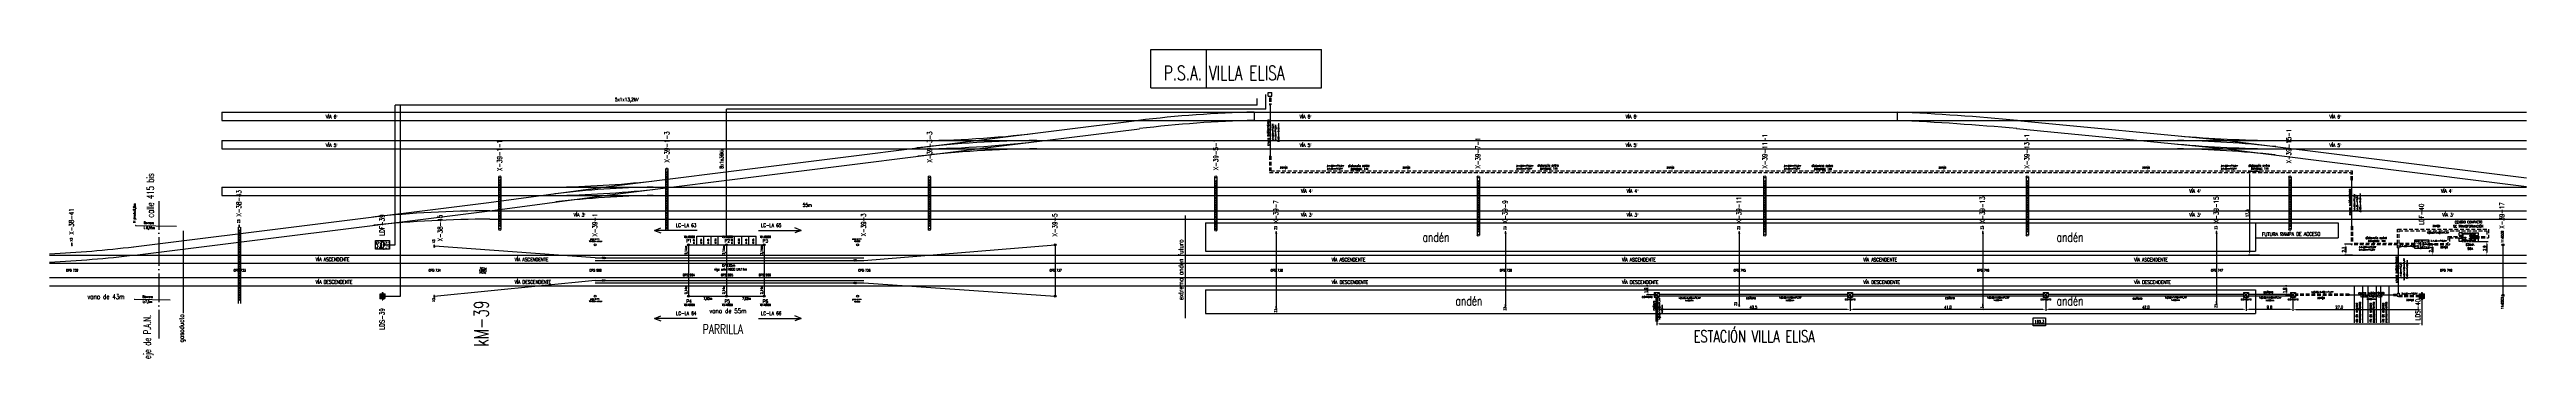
# Model space of a CAD drawing. Header units: millimetres. Extents: x 1022 to 1541, y 1119 to 1183.
import ezdxf

# ---------------------------------------------------------------- set-up
doc = ezdxf.new("R2010")
doc.units = ezdxf.units.MM
doc.linetypes.add('ACAD_ISO04W100', pattern=[30, 24, -3, 0, -3])
doc.linetypes.add('HIDDEN2', pattern=[4.7625, 3.175, -1.5875])
doc.layers.add('LINEA02', color=8, linetype='Continuous')
doc.layers.add('Textos catenaria', color=7, linetype='Continuous')
doc.styles.add('SIMPLEX', font='simplex.shx', dxfattribs={"width": 0.75})
doc.linetypes.add('GAS_LINE', pattern='A,12.7,-5.08,["GAS",Standard,S=2.54,R=0,X=-2.54,Y=-1.27],-6.35', length=24.13)
doc.linetypes.add('ZIGZAG', pattern='A,0.00254,-5.08,[131,ltypeshp.shx,S=5.08,R=0,X=-5.08,Y=0],-10.16,[131,ltypeshp.shx,S=5.08,R=180,X=5.08,Y=0],-5.08', length=20.32254)
doc.dimstyles.new('COTA-100', dxfattribs={"dimscale": 3, "dimtxt": 0.2, "dimasz": 0.2, "dimexe": 0.1, "dimexo": 0, "dimgap": 0.05, "dimtad": 1, "dimdec": 1, "dimzin": 0, "dimdsep": 46, "dimtxsty": 'SIMPLEX', "dimcen": 0.1, "dimclrd": 256, "dimclre": 256, "dimclrt": 256, "dimazin": 0, "dimtm": 1e-09, "dimtfac": 0.714286, "dimtdec": 1, "dimtmove": 2, "dimatfit": 2, "dimfxl": 0, "dimtolj": 1, "dimtzin": 0, "dimarcsym": 0})
pattern_1 = [(50, (-2624.04677, -773.78864), (0.45546167, -0.039847714), [0.047625, -0.523875]), (355, (-2624.04677, -773.78864), (-0.088107065, 0.47764161), [0.0381, -0.4191]), (100.451, (-2624.0088, -773.79196), (0.367356254, 0.43779172), [0.040475, -0.445225]), (46.1842, (-2624.04677, -773.66164), (0.6776976, -0.10510582), [0.0714375, -0.7858125]), (96.6356, (-2623.9903, -773.6704), (0.59351059, 0.61856389), [0.0607125, -0.6678375]), (351.184, (-2624.0468, -773.66164), (0.59351151, 0.6185628), [0.05715, -0.62865]), (21, (-2623.98327, -773.6934), (0.3790372, -0.255663796), [0.047625, -0.523875]), (326, (-2623.98327, -773.6934), (0.15450507, 0.460469915), [0.0381, -0.4191]), (71.4514, (-2623.9517, -773.7147), (0.53354123, 0.204807144), [0.040475, -0.445225]), (37.5, (-2624.04677, -773.78864), (0.007721508, 0.211387597), [0, -0.41402, 0, -0.42545, 0, -0.4206875]), (7.5, (-2624.04677, -773.78864), (0.167049156, 0.250451437), [0, -0.24257, 0, -0.404495, 0, -0.1603375]), (327.5, (-2624.18837, -773.78864), (0.338976488, -0.01432186), [0, -0.15875, 0, -0.4953, 0, -0.657225]), (317.5, (-2624.25187, -773.78864), (0.370322953, 0.063566228), [0, -0.206375, 0, -0.32893, 0, -0.466725])]

# ---------------------------------------------------------------- blocks, each defined once
blk = doc.blocks.new('mojón kilométrico')
for p, q in [((-0.91, 0), (0.91, 0)), ((0, 0.91), (0, -0.91))]:
    blk.add_line(p, q)
for radius in [0.639, 0.269]:
    blk.add_circle((0, 0), radius)
blk = doc.blocks.new('estructura tipo A con base')
h = blk.add_hatch()
h.set_pattern_fill('AR-CONC', color=8, scale=0.005, style=0)
h.set_pattern_definition([(50, (-2627.5983, -783.80706), (0.91092334, -0.07969543), [0.09525, -1.04775]), (355, (-2627.5983, -783.8071), (-0.17621413, 0.9552832), [0.0762, -0.8382]), (100.451, (-2627.5224, -783.8137), (0.7347125, 0.87558344), [0.08095, -0.89045]), (46.1842, (-2627.5983, -783.5531), (1.3553952, -0.21021164), [0.142875, -1.571625]), (96.6356, (-2627.4854, -783.5706), (1.1870212, 1.2371278), [0.121425, -1.335675]), (351.184, (-2627.5983, -783.553), (1.187023, 1.2371256), [0.1143, -1.2573]), (21, (-2627.4713, -783.61656), (0.7580744, -0.5113276), [0.09525, -1.04775]), (326, (-2627.4713, -783.6166), (0.30901014, 0.92093983), [0.0762, -0.8382]), (71.4514, (-2627.4081, -783.6592), (1.06708245, 0.4096143), [0.08095, -0.89045]), (37.5, (-2627.5983, -783.80706), (0.015443016, 0.422775194), [0, -0.82804, 0, -0.8509, 0, -0.841375]), (7.5, (-2627.5983, -783.80706), (0.33409831, 0.500902874), [0, -0.48514, 0, -0.80899, 0, -0.320675]), (327.5, (-2627.88152, -783.80706), (0.677952976, -0.02864372), [0, -0.3175, 0, -0.9906, 0, -1.31445]), (317.5, (-2628.0085, -783.80706), (0.74064591, 0.12713246), [0, -0.41275, 0, -0.65786, 0, -0.93345])])
h.paths.add_polyline_path([(-1.45, -0.9), (1.45, -0.9), (1.45, 0.9), (-1.45, 0.9)])
h.paths.add_polyline_path([(-0.28, 0.18), (-0.28, 0.25), (-0.05, 0.8), (0.05, 0.8), (0.28, 0.28), (0.28, 0.18, -1), (0.28, -0.18), (0.28, -0.28), (0.05, -0.8), (-0.05, -0.8), (-0.28, -0.28), (-0.28, -0.18, -1)], flags=16)
h.paths.add_polyline_path([(-0.15, 0, -1), (-0.41, 0, -1)], flags=0)
h.paths.add_polyline_path([(0, 0, -1), (0, 0, -1)], flags=0)
h.paths.add_polyline_path([(0.41, 0, -1), (0.15, 0, -1)], flags=0)
blk.add_lwpolyline([(1.45, -0.9), (-1.45, -0.9), (-1.45, 0.9), (1.45, 0.9)], close=True)
at = {"color": 6}
blk.add_lwpolyline([(-0.28, -0.28), (-0.05, -0.8), (0.05, -0.8), (0.28, -0.28), (0.28, -0.18, 1), (0.28, 0.18), (0.28, 0.28), (0.05, 0.8), (-0.05, 0.8), (-0.28, 0.25), (-0.28, 0.18, 1), (-0.28, -0.18)], format="xyb", close=True, dxfattribs=at)
for centre, radius in [((-0.28, 0), 0.13), ((0, 0), 0.0021), ((0.28, 0), 0.13)]:
    blk.add_circle(centre, radius, dxfattribs=at)
blk = doc.blocks.new('estructura terminal o retención para LDS')
h = blk.add_hatch()
h.set_pattern_fill('AR-CONC', color=8, scale=0.0025, style=0)
h.set_pattern_definition(pattern_1)
h.paths.add_polyline_path([(-0.5, -0.5), (-0.09, -0.5), (-0.14, -0.11, -0.352658), (-0.14, 0.11), (-0.09, 0.5), (-0.5, 0.5)])
h = blk.add_hatch()
h.set_pattern_fill('AR-CONC', color=8, scale=0.0025, style=0)
h.set_pattern_definition(pattern_1)
h.paths.add_polyline_path([(0.14, -0.11), (0.09, -0.5), (0.5, -0.5), (0.5, 0.5), (0.09, 0.5), (0.14, 0.11, -0.352658)])
at = {"color": 6}
for p, q in [((-0.05, 0.8), (-0.14, 0.11)), ((-0.05, 0.8), (0.05, 0.8)), ((0.05, 0.8), (0.14, 0.11)), ((-0.14, -0.11), (-0.05, -0.8)), ((-0.05, -0.8), (0.05, -0.8)), ((0.14, -0.11), (0.05, -0.8))]:
    blk.add_line(p, q, dxfattribs=at)
for points in [[(-0.09, -0.5), (-0.5, -0.5), (-0.5, 0.5), (-0.09, 0.5)], [(0.09, 0.5), (0.5, 0.5), (0.5, -0.5), (0.09, -0.5)]]:
    blk.add_lwpolyline(points)
blk.add_circle((0, 0), 0.13, dxfattribs=at)
for start, end in [(141.1488, 218.8512), (321.1488, 38.8512)]:
    blk.add_arc((0, 0), 0.18, start, end, dxfattribs=at)
blk = doc.blocks.new('cámara LDF-LDS')
at = {"color": 6}
for p, q in [((-0.5, 0.5), (0.5, 0.5)), ((-0.5, 0.5), (-0.5, -0.5)), ((-0.5, 0.5), (0.5, -0.5)), ((0.5, 0.5), (-0.5, -0.5)), ((0.5, 0.5), (0.5, -0.5)), ((-0.5, -0.5), (0.5, -0.5))]:
    blk.add_line(p, q, dxfattribs=at)
blk = doc.blocks.new('*D12')
at = {"lineweight": -2, "transparency": 16777216}
for p, q in [((1482.05, 1131.93), (1482.05, 1128.61)), ((1491.89, 1131.93), (1491.89, 1128.61)), ((1491.29, 1128.91), (1482.65, 1128.91))]:
    blk.add_line(p, q, dxfattribs=at)
at = {"transparency": 16777216}
for points in [[(1482.65, 1129.01), (1482.65, 1128.81), (1482.05, 1128.91)], [(1491.29, 1129.01), (1491.29, 1128.81), (1491.89, 1128.91)]]:
    blk.add_solid(points, dxfattribs=at)
at = {"layer": 'Defpoints', "color": 0, "transparency": 16777216}
for p in [(1482.05, 1131.93), (1491.89, 1131.93), (1482.05, 1128.91)]:
    blk.add_point(p, dxfattribs=at)
at = {"transparency": 16777216, "insert": (1486.97, 1129.36), "char_height": 0.6, "attachment_point": 5, "style": 'SIMPLEX'}
blk.add_mtext('\\A1;9.8', dxfattribs=at)
blk = doc.blocks.new('*D13')
at = {"lineweight": -2, "transparency": 16777216}
for p, q in [((1440.09, 1131.93), (1440.09, 1128.61)), ((1482.05, 1131.93), (1482.05, 1128.61)), ((1481.45, 1128.91), (1440.69, 1128.91))]:
    blk.add_line(p, q, dxfattribs=at)
at = {"transparency": 16777216}
for points in [[(1440.69, 1129.01), (1440.69, 1128.81), (1440.09, 1128.91)], [(1481.45, 1129.01), (1481.45, 1128.81), (1482.05, 1128.91)]]:
    blk.add_solid(points, dxfattribs=at)
at = {"layer": 'Defpoints', "color": 0, "transparency": 16777216}
for p in [(1440.09, 1131.93), (1482.05, 1131.93), (1440.09, 1128.91)]:
    blk.add_point(p, dxfattribs=at)
at = {"transparency": 16777216, "insert": (1461.07, 1129.36), "char_height": 0.6, "attachment_point": 5, "style": 'SIMPLEX'}
blk.add_mtext('\\A1;42.0', dxfattribs=at)
blk = doc.blocks.new('*D14')
at = {"lineweight": -2, "transparency": 16777216}
for p, q in [((1399.09, 1131.93), (1399.09, 1128.61)), ((1440.09, 1131.93), (1440.09, 1128.61)), ((1439.49, 1128.91), (1399.69, 1128.91))]:
    blk.add_line(p, q, dxfattribs=at)
at = {"transparency": 16777216}
for points in [[(1399.69, 1129.01), (1399.69, 1128.81), (1399.09, 1128.91)], [(1439.49, 1129.01), (1439.49, 1128.81), (1440.09, 1128.91)]]:
    blk.add_solid(points, dxfattribs=at)
at = {"layer": 'Defpoints', "color": 0, "transparency": 16777216}
for p in [(1399.09, 1131.93), (1440.09, 1131.93), (1399.09, 1128.91)]:
    blk.add_point(p, dxfattribs=at)
at = {"transparency": 16777216, "insert": (1419.59, 1129.36), "char_height": 0.6, "attachment_point": 5, "style": 'SIMPLEX'}
blk.add_mtext('\\A1;41.0', dxfattribs=at)
blk = doc.blocks.new('*D15')
at = {"lineweight": -2, "transparency": 16777216}
for p, q in [((1358.59, 1131.93), (1358.59, 1128.61)), ((1399.09, 1131.93), (1399.09, 1128.61)), ((1398.49, 1128.91), (1359.19, 1128.91))]:
    blk.add_line(p, q, dxfattribs=at)
at = {"transparency": 16777216}
for points in [[(1359.19, 1129.01), (1359.19, 1128.81), (1358.59, 1128.91)], [(1398.49, 1129.01), (1398.49, 1128.81), (1399.09, 1128.91)]]:
    blk.add_solid(points, dxfattribs=at)
at = {"layer": 'Defpoints', "color": 0, "transparency": 16777216}
for p in [(1358.59, 1131.93), (1399.09, 1131.93), (1358.59, 1128.91)]:
    blk.add_point(p, dxfattribs=at)
at = {"transparency": 16777216, "insert": (1378.84, 1129.36), "char_height": 0.6, "attachment_point": 5, "style": 'SIMPLEX'}
blk.add_mtext('\\A1;40.5', dxfattribs=at)
blk = doc.blocks.new('*D16')
at = {"lineweight": -2, "transparency": 16777216}
for p, q in [((1358.59, 1131.93), (1358.59, 1125.57)), ((1518.89, 1131.67), (1518.89, 1125.57)), ((1359.19, 1125.87), (1518.29, 1125.87))]:
    blk.add_line(p, q, dxfattribs=at)
at = {"transparency": 16777216}
for points in [[(1359.19, 1125.97), (1359.19, 1125.77), (1358.59, 1125.87)], [(1518.29, 1125.97), (1518.29, 1125.77), (1518.89, 1125.87)]]:
    blk.add_solid(points, dxfattribs=at)
at = {"layer": 'Defpoints', "color": 0, "transparency": 16777216}
for p in [(1358.59, 1131.93), (1518.89, 1131.67), (1518.89, 1125.87)]:
    blk.add_point(p, dxfattribs=at)
at = {"transparency": 16777216, "insert": (1438.74, 1126.32), "char_height": 0.6, "attachment_point": 5, "style": 'SIMPLEX'}
blk.add_mtext('\\A1;160.3', dxfattribs=at)
blk = doc.blocks.new('*D17')
at = {"lineweight": -2, "transparency": 16777216}
for p, q in [((1491.89, 1131.93), (1491.89, 1128.61)), ((1518.89, 1131.67), (1518.89, 1128.61)), ((1492.49, 1128.91), (1518.29, 1128.91))]:
    blk.add_line(p, q, dxfattribs=at)
at = {"transparency": 16777216}
for points in [[(1492.49, 1129.01), (1492.49, 1128.81), (1491.89, 1128.91)], [(1518.29, 1129.01), (1518.29, 1128.81), (1518.89, 1128.91)]]:
    blk.add_solid(points, dxfattribs=at)
at = {"layer": 'Defpoints', "color": 0, "transparency": 16777216}
for p in [(1491.89, 1131.93), (1518.89, 1131.67), (1518.89, 1128.91)]:
    blk.add_point(p, dxfattribs=at)
at = {"transparency": 16777216, "insert": (1501.6, 1129.38), "char_height": 0.6, "attachment_point": 5, "style": 'SIMPLEX'}
blk.add_mtext('\\A1;27.0', dxfattribs=at)
blk = doc.blocks.new('*D18')
at = {"lineweight": -2, "transparency": 16777216}
for p, q in [((1490.59, 1133.81), (1490.29, 1133.81)), ((1491.89, 1131.93), (1490.29, 1131.93)), ((1490.59, 1132.53), (1490.59, 1133.21))]:
    blk.add_line(p, q, dxfattribs=at)
at = {"transparency": 16777216}
for points in [[(1490.49, 1133.21), (1490.69, 1133.21), (1490.59, 1133.81)], [(1490.49, 1132.53), (1490.69, 1132.53), (1490.59, 1131.93)]]:
    blk.add_solid(points, dxfattribs=at)
at = {"layer": 'Defpoints', "color": 0, "transparency": 16777216}
for p in [(1490.59, 1133.81), (1490.59, 1133.81), (1491.89, 1131.93)]:
    blk.add_point(p, dxfattribs=at)
at = {"transparency": 16777216, "insert": (1490.14, 1132.87), "char_height": 0.6, "attachment_point": 5, "rotation": 90, "style": 'SIMPLEX'}
blk.add_mtext('\\A1;1.9', dxfattribs=at)
blk = doc.blocks.new('*D19')
at = {"lineweight": -2, "transparency": 16777216}
for p, q in [((1356.76, 1133.81), (1356.46, 1133.81)), ((1358.59, 1131.93), (1356.46, 1131.93)), ((1356.76, 1132.53), (1356.76, 1133.21))]:
    blk.add_line(p, q, dxfattribs=at)
at = {"transparency": 16777216}
for points in [[(1356.66, 1133.21), (1356.86, 1133.21), (1356.76, 1133.81)], [(1356.66, 1132.53), (1356.86, 1132.53), (1356.76, 1131.93)]]:
    blk.add_solid(points, dxfattribs=at)
at = {"layer": 'Defpoints', "color": 0, "transparency": 16777216}
for p in [(1356.76, 1133.81), (1356.76, 1133.81), (1358.59, 1131.93)]:
    blk.add_point(p, dxfattribs=at)
at = {"transparency": 16777216, "insert": (1356.31, 1132.87), "char_height": 0.6, "attachment_point": 5, "rotation": 90, "style": 'SIMPLEX'}
blk.add_mtext('\\A1;1.9', dxfattribs=at)
blk = doc.blocks.new('*D22')
at = {"lineweight": -2, "transparency": 16777216}
for p, q in [((1530.74, 1143.15), (1532.8, 1143.15)), ((1532.5, 1142.55), (1532.5, 1140.89)), ((1530.74, 1140.29), (1532.8, 1140.29))]:
    blk.add_line(p, q, dxfattribs=at)
at = {"transparency": 16777216}
for points in [[(1532.4, 1142.55), (1532.6, 1142.55), (1532.5, 1143.15)], [(1532.4, 1140.89), (1532.6, 1140.89), (1532.5, 1140.29)]]:
    blk.add_solid(points, dxfattribs=at)
at = {"layer": 'Defpoints', "color": 0, "transparency": 16777216}
for p in [(1530.74, 1143.15), (1530.74, 1140.29), (1532.5, 1140.29)]:
    blk.add_point(p, dxfattribs=at)
at = {"transparency": 16777216, "insert": (1532.05, 1141.72), "char_height": 0.6, "attachment_point": 5, "rotation": 90, "style": 'SIMPLEX'}
blk.add_mtext('\\A1;2.9', dxfattribs=at)
blk = doc.blocks.new('*D23')
at = {"lineweight": -2, "transparency": 16777216}
for p, q in [((1519.17, 1142.56), (1521.48, 1142.56)), ((1521.18, 1141.96), (1521.18, 1140.89)), ((1519.17, 1140.29), (1521.48, 1140.29))]:
    blk.add_line(p, q, dxfattribs=at)
at = {"transparency": 16777216}
for points in [[(1521.08, 1141.96), (1521.28, 1141.96), (1521.18, 1142.56)], [(1521.08, 1140.89), (1521.28, 1140.89), (1521.18, 1140.29)]]:
    blk.add_solid(points, dxfattribs=at)
at = {"layer": 'Defpoints', "color": 0, "transparency": 16777216}
for p in [(1519.17, 1142.56), (1519.17, 1140.29), (1521.18, 1140.29)]:
    blk.add_point(p, dxfattribs=at)
at = {"transparency": 16777216, "insert": (1520.73, 1141.42), "char_height": 0.6, "attachment_point": 5, "rotation": 90, "style": 'SIMPLEX'}
blk.add_mtext('\\A1;2.3', dxfattribs=at)
blk = doc.blocks.new('*D24')
at = {"lineweight": -2, "transparency": 16777216}
for p, q in [((1504.36, 1142.55), (1502.67, 1142.55)), ((1502.97, 1141.95), (1502.97, 1140.89)), ((1504.36, 1140.29), (1502.67, 1140.29))]:
    blk.add_line(p, q, dxfattribs=at)
at = {"transparency": 16777216}
for points in [[(1502.87, 1141.95), (1503.07, 1141.95), (1502.97, 1142.55)], [(1502.87, 1140.89), (1503.07, 1140.89), (1502.97, 1140.29)]]:
    blk.add_solid(points, dxfattribs=at)
at = {"layer": 'Defpoints', "color": 0, "transparency": 16777216}
for p in [(1504.36, 1142.55), (1502.97, 1140.29), (1504.36, 1140.29)]:
    blk.add_point(p, dxfattribs=at)
at = {"transparency": 16777216, "insert": (1502.52, 1141.42), "char_height": 0.6, "attachment_point": 5, "rotation": 90, "style": 'SIMPLEX'}
blk.add_mtext('\\A1;2.3', dxfattribs=at)
blk = doc.blocks.new('*D25')
at = {"lineweight": -2, "transparency": 16777216}
for p, q in [((1484.9, 1157.76), (1482.47, 1157.76)), ((1482.77, 1157.16), (1482.77, 1140.89)), ((1484.9, 1140.29), (1482.47, 1140.29))]:
    blk.add_line(p, q, dxfattribs=at)
at = {"transparency": 16777216}
for points in [[(1482.67, 1157.16), (1482.87, 1157.16), (1482.77, 1157.76)], [(1482.67, 1140.89), (1482.87, 1140.89), (1482.77, 1140.29)]]:
    blk.add_solid(points, dxfattribs=at)
at = {"layer": 'Defpoints', "color": 0, "transparency": 16777216}
for p in [(1484.9, 1157.76), (1482.77, 1140.29), (1484.9, 1140.29)]:
    blk.add_point(p, dxfattribs=at)
at = {"transparency": 16777216, "insert": (1482.32, 1149.03), "char_height": 0.6, "attachment_point": 5, "rotation": 90, "style": 'SIMPLEX'}
blk.add_mtext('\\A1;17.5', dxfattribs=at)

msp = doc.modelspace()

# ---------------------------------------------------------------- hatches: boundary and pattern name
for points in [[(1026.47, 1142.29), (1026.61, 1142.29), (1026.61, 1142.75), (1026.47, 1142.75)], [(1061.57, 1146.11), (1061.71, 1146.11), (1061.71, 1146.57), (1061.57, 1146.57)], [(1102.42, 1141.92), (1102.56, 1141.92), (1102.56, 1142.38), (1102.42, 1142.38)], [(1278.82, 1144.71), (1278.96, 1144.71), (1278.96, 1145.17), (1278.82, 1145.17)], [(1326.82, 1144.7), (1326.96, 1144.7), (1326.96, 1145.16), (1326.82, 1145.16)], [(1375.82, 1144.72), (1375.96, 1144.72), (1375.96, 1145.18), (1375.82, 1145.18)], [(1426.82, 1144.76), (1426.96, 1144.76), (1426.96, 1145.22), (1426.82, 1145.22)], [(1475.82, 1144.76), (1475.96, 1144.76), (1475.96, 1145.22), (1475.82, 1145.22)], [(1102.42, 1131.38), (1102.56, 1131.38), (1102.56, 1131.84), (1102.42, 1131.84)], [(1278.82, 1129.12), (1278.96, 1129.12), (1278.96, 1129.58), (1278.82, 1129.58)], [(1326.82, 1129.57), (1326.96, 1129.57), (1326.96, 1130.03), (1326.82, 1130.03)], [(1375.82, 1129.55), (1375.96, 1129.55), (1375.96, 1130.01), (1375.82, 1130.01)], [(1426.82, 1129.61), (1426.96, 1129.61), (1426.96, 1130.07), (1426.82, 1130.07)], [(1475.82, 1130.13), (1475.96, 1130.13), (1475.96, 1130.59), (1475.82, 1130.59)]]:
    msp.add_hatch(color=256).paths.add_polyline_path(points)
h = msp.add_hatch(color=256)
edge = h.paths.add_edge_path()
edge.add_arc((1535.89, 1142.43), 0.21, 0, 360)
h = msp.add_hatch(color=256)
edge = h.paths.add_edge_path()
edge.add_arc((1535.89, 1131.84), 0.21, 0, 360)

# ---------------------------------------------------------------- linework, layer by layer
at = {"color": 8}
for p, q in [((1252.59, 1175.34), (1252.59, 1183.34)), ((1252.59, 1183.34), (1288.39, 1183.34)), ((1264.29, 1175.34), (1264.29, 1183.34)), ((1288.39, 1175.34), (1288.39, 1183.34)), ((1252.59, 1175.34), (1288.39, 1175.34)), ((1277.19, 1173.54), (1277.19, 1174.34)), ((1277.19, 1174.34), (1277.99, 1174.34)), ((1277.19, 1173.54), (1277.99, 1173.54)), ((1277.99, 1173.54), (1277.99, 1174.34)), ((1057.95, 1170.24), (1540.81, 1170.24)), ((1057.95, 1170.24), (1057.95, 1168.5)), ((1057.95, 1168.5), (1540.81, 1168.5)), ((1057.95, 1164.27), (1540.81, 1164.27)), ((1057.95, 1164.27), (1057.95, 1162.53)), ((1057.95, 1162.53), (1540.81, 1162.53)), ((1057.95, 1154.5), (1540.81, 1154.5)), ((1057.95, 1154.5), (1057.95, 1152.76)), ((1057.95, 1152.76), (1540.81, 1152.76)), ((1114.13, 1149.55), (1540.81, 1149.55)), ((1114.13, 1147.81), (1540.81, 1147.81)), ((1232.59, 1142.43), (1232.59, 1131.67)), ((1278.89, 1144.71), (1278.89, 1129.58)), ((1326.89, 1144.7), (1326.89, 1130.03)), ((1375.89, 1144.72), (1375.89, 1130.01)), ((1426.89, 1144.76), (1426.89, 1130.07)), ((1475.89, 1144.76), (1475.89, 1130.59)), ((1535.89, 1142.43), (1535.89, 1131.84)), ((1021.89, 1140.29), (1540.81, 1140.29)), ((1021.89, 1138.55), (1540.81, 1138.55)), ((1021.89, 1135.55), (1540.81, 1135.55)), ((1021.89, 1133.81), (1540.81, 1133.81)), ((1504.69, 1133.81), (1504.69, 1126.05)), ((1506.43, 1133.81), (1506.43, 1126.05)), ((1507.59, 1133.81), (1507.59, 1126.05)), ((1509.33, 1133.81), (1509.33, 1126.05)), ((1510.23, 1133.81), (1510.23, 1126.05)), ((1511.97, 1133.81), (1511.97, 1126.05))]:
    msp.add_line(p, q, dxfattribs=at)
at = {"color": 1, "linetype": 'ZIGZAG', "ltscale": 0.05}
for p, q in [((1274.9, 1171.7), (1274.9, 1173.09)), ((1094.32, 1142.43), (1094.32, 1171.7)), ((1274.9, 1171.7), (1094.32, 1171.7)), ((1095.44, 1131.67), (1095.44, 1171.7)), ((1091.92, 1142.43), (1094.32, 1142.43)), ((1091.64, 1131.67), (1095.44, 1131.67))]:
    msp.add_line(p, q, dxfattribs=at)
at = {"color": 6, "linetype": 'ZIGZAG', "ltscale": 0.05}
for p, q in [((1276.73, 1170.84), (1276.73, 1173.9)), ((1276.73, 1170.84), (1163.69, 1170.84)), ((1163.69, 1144.21), (1163.69, 1170.84)), ((1157.48, 1142.43), (1157.48, 1144.21)), ((1157.48, 1144.21), (1169.9, 1144.21)), ((1158.98, 1142.43), (1158.98, 1144.21)), ((1160.48, 1142.43), (1160.48, 1144.21)), ((1161.98, 1142.43), (1161.98, 1144.21)), ((1165.4, 1142.43), (1165.4, 1144.21)), ((1166.9, 1142.43), (1166.9, 1144.21)), ((1168.4, 1142.43), (1168.4, 1144.21)), ((1169.9, 1142.43), (1169.9, 1144.21))]:
    msp.add_line(p, q, dxfattribs=at)
at = {"color": 5, "linetype": 'HIDDEN2', "ltscale": 0.25}
for p, q in [((1277.44, 1173.2), (1277.44, 1171.74)), ((1277.74, 1173.2), (1277.74, 1171.74)), ((1277.44, 1161.03), (1277.44, 1157.6)), ((1277.44, 1157.6), (1504.06, 1157.6)), ((1277.74, 1161.03), (1277.74, 1157.9)), ((1277.74, 1157.9), (1504.36, 1157.9)), ((1504.06, 1156), (1504.06, 1157.6)), ((1504.36, 1156), (1504.36, 1157.9)), ((1504.06, 1146.31), (1504.06, 1142.41)), ((1513.82, 1142.41), (1504.06, 1142.41)), ((1504.36, 1146.31), (1504.36, 1142.71)), ((1517.44, 1142.71), (1504.36, 1142.71)), ((1513.82, 1142.71), (1513.82, 1145.68)), ((1513.82, 1145.68), (1532.83, 1145.68)), ((1513.82, 1141.79), (1513.82, 1142.41)), ((1514.12, 1142.71), (1514.12, 1145.38)), ((1514.12, 1145.38), (1532.53, 1145.38)), ((1517.44, 1142.41), (1514.12, 1142.41)), ((1514.12, 1141.79), (1514.12, 1142.41)), ((1520.34, 1142.71), (1524.35, 1142.71)), ((1520.34, 1142.41), (1524.65, 1142.41)), ((1524.35, 1144.2), (1527.34, 1144.2)), ((1524.35, 1144.2), (1524.35, 1142.71)), ((1524.65, 1143.9), (1527.34, 1143.9)), ((1524.65, 1143.9), (1524.65, 1142.41)), ((1530.14, 1144.2), (1532.53, 1144.2)), ((1530.14, 1143.9), (1532.83, 1143.9)), ((1532.53, 1145.38), (1532.53, 1144.2)), ((1532.83, 1145.68), (1532.83, 1143.9)), ((1503.69, 1132.08), (1492.39, 1132.08)), ((1503.69, 1131.78), (1492.39, 1131.78)), ((1512.97, 1132.08), (1513.82, 1132.08)), ((1512.97, 1131.78), (1513.82, 1131.78)), ((1513.82, 1132.31), (1513.82, 1132.08)), ((1513.82, 1131.78), (1513.82, 1131.52)), ((1518.39, 1131.52), (1513.82, 1131.52)), ((1514.12, 1132.31), (1514.12, 1131.82)), ((1518.39, 1131.82), (1514.12, 1131.82))]:
    msp.add_line(p, q, dxfattribs=at)
for p, q in [((1277.44, 1173.2), (1277.74, 1173.2)), ((1216.01, 1164.26), (1250.23, 1168.51)), ((1274.23, 1170.24), (1274.23, 1168.5)), ((1277.44, 1171.74), (1277.74, 1171.74)), ((1408.97, 1170.24), (1408.97, 1168.5)), ((1434.17, 1168.5), (1478.07, 1164.27)), ((1137.91, 1154.49), (1216.01, 1164.26)), ((1138.13, 1152.76), (1216.23, 1162.53)), ((1216.23, 1162.53), (1250.23, 1166.76)), ((1434, 1166.77), (1477.9, 1162.54)), ((1477.85, 1162.54), (1540.81, 1154.67)), ((1478.07, 1164.27), (1540.81, 1156.43)), ((1277.74, 1161.03), (1277.44, 1161.03)), ((1113.9, 1151.27), (1137.9, 1154.48)), ((1114.13, 1149.55), (1138.13, 1152.76)), ((1504.36, 1156), (1504.06, 1156)), ((1039.51, 1142.02), (1113.91, 1151.28)), ((1039.73, 1140.29), (1114.13, 1149.55)), ((1264.05, 1147.01), (1484.05, 1147.01)), ((1264.05, 1147.01), (1264.05, 1141.09)), ((1484.05, 1147.01), (1484.05, 1141.09)), ((1026.47, 1142.75), (1026.47, 1142.29)), ((1026.61, 1142.75), (1026.47, 1142.75)), ((1026.47, 1142.75), (1026.61, 1142.29)), ((1026.47, 1142.29), (1026.61, 1142.29)), ((1026.61, 1142.29), (1026.61, 1142.75)), ((1039.92, 1146.5), (1048.47, 1146.37)), ((1061.57, 1146.57), (1061.57, 1146.11)), ((1061.71, 1146.57), (1061.57, 1146.57)), ((1061.57, 1146.57), (1061.71, 1146.11)), ((1061.57, 1146.11), (1061.71, 1146.11)), ((1061.71, 1146.11), (1061.71, 1146.57)), ((1102.42, 1142.38), (1102.42, 1141.92)), ((1102.56, 1142.38), (1102.42, 1142.38)), ((1102.42, 1142.38), (1102.56, 1141.92)), ((1102.42, 1141.92), (1102.56, 1141.92)), ((1102.56, 1141.92), (1102.56, 1142.38)), ((1278.82, 1145.17), (1278.82, 1144.71)), ((1278.96, 1145.17), (1278.82, 1145.17)), ((1278.82, 1145.17), (1278.96, 1144.71)), ((1278.82, 1144.71), (1278.96, 1144.71)), ((1278.96, 1144.71), (1278.96, 1145.17)), ((1326.82, 1145.16), (1326.82, 1144.7)), ((1326.96, 1145.16), (1326.82, 1145.16)), ((1326.82, 1145.16), (1326.96, 1144.7)), ((1326.82, 1144.7), (1326.96, 1144.7)), ((1326.96, 1144.7), (1326.96, 1145.16)), ((1375.82, 1145.18), (1375.82, 1144.72)), ((1375.96, 1145.18), (1375.82, 1145.18)), ((1375.82, 1145.18), (1375.96, 1144.72)), ((1375.82, 1144.72), (1375.96, 1144.72)), ((1375.96, 1144.72), (1375.96, 1145.18)), ((1426.82, 1145.22), (1426.82, 1144.76)), ((1426.96, 1145.22), (1426.82, 1145.22)), ((1426.82, 1145.22), (1426.96, 1144.76)), ((1426.82, 1144.76), (1426.96, 1144.76)), ((1426.96, 1144.76), (1426.96, 1145.22)), ((1475.82, 1145.22), (1475.82, 1144.76)), ((1475.96, 1145.22), (1475.82, 1145.22)), ((1475.82, 1145.22), (1475.96, 1144.76)), ((1475.82, 1144.76), (1475.96, 1144.76)), ((1475.96, 1144.76), (1475.96, 1145.22)), ((1504.06, 1146.31), (1504.36, 1146.31)), ((1513.82, 1141.79), (1514.12, 1141.79)), ((1137.84, 1139.82), (1137.69, 1139.67)), ((1137.69, 1139.67), (1137.84, 1139.52)), ((1137.84, 1139.82), (1137.84, 1139.52)), ((1137.99, 1139.82), (1137.84, 1139.67)), ((1137.84, 1139.67), (1137.99, 1139.52)), ((1137.99, 1139.82), (1137.99, 1139.52)), ((1138.14, 1139.82), (1137.99, 1139.67)), ((1137.99, 1139.67), (1138.14, 1139.52)), ((1138.14, 1139.82), (1138.14, 1139.52)), ((1138.29, 1139.82), (1138.14, 1139.67)), ((1138.14, 1139.67), (1138.29, 1139.52)), ((1138.29, 1139.82), (1138.29, 1139.52)), ((1190.39, 1139.32), (1190.39, 1139.02)), ((1190.39, 1139.32), (1190.54, 1139.17)), ((1190.54, 1139.17), (1190.39, 1139.02)), ((1190.54, 1139.32), (1190.54, 1139.02)), ((1190.54, 1139.32), (1190.69, 1139.17)), ((1190.69, 1139.17), (1190.54, 1139.02)), ((1190.69, 1139.32), (1190.69, 1139.02)), ((1190.69, 1139.32), (1190.84, 1139.17)), ((1190.84, 1139.17), (1190.69, 1139.02)), ((1190.84, 1139.32), (1190.84, 1139.02)), ((1190.84, 1139.32), (1190.99, 1139.17)), ((1190.99, 1139.17), (1190.84, 1139.02)), ((1264.05, 1141.09), (1484.05, 1141.09)), ((1102.42, 1131.84), (1102.42, 1131.38)), ((1102.56, 1131.84), (1102.42, 1131.84)), ((1102.42, 1131.84), (1102.56, 1131.38)), ((1102.42, 1131.38), (1102.56, 1131.38)), ((1102.56, 1131.38), (1102.56, 1131.84)), ((1137.84, 1135.08), (1137.69, 1134.93)), ((1137.69, 1134.93), (1137.84, 1134.78)), ((1137.84, 1135.08), (1137.84, 1134.78)), ((1137.99, 1135.08), (1137.84, 1134.93)), ((1137.84, 1134.93), (1137.99, 1134.78)), ((1137.99, 1135.08), (1137.99, 1134.78)), ((1138.14, 1135.08), (1137.99, 1134.93)), ((1137.99, 1134.93), (1138.14, 1134.78)), ((1138.14, 1135.08), (1138.14, 1134.78)), ((1138.29, 1135.08), (1138.14, 1134.93)), ((1138.14, 1134.93), (1138.29, 1134.78)), ((1138.29, 1135.08), (1138.29, 1134.78)), ((1190.39, 1134.58), (1190.39, 1134.28)), ((1190.39, 1134.58), (1190.54, 1134.43)), ((1190.54, 1134.43), (1190.39, 1134.28)), ((1190.54, 1134.58), (1190.54, 1134.28)), ((1190.54, 1134.58), (1190.69, 1134.43)), ((1190.69, 1134.43), (1190.54, 1134.28)), ((1190.69, 1134.58), (1190.69, 1134.28)), ((1190.69, 1134.58), (1190.84, 1134.43)), ((1190.84, 1134.43), (1190.69, 1134.28)), ((1190.84, 1134.58), (1190.84, 1134.28)), ((1190.84, 1134.58), (1190.99, 1134.43)), ((1190.99, 1134.43), (1190.84, 1134.28)), ((1264.05, 1133.01), (1484.05, 1133.01)), ((1264.05, 1133.01), (1264.05, 1128.01)), ((1484.05, 1133.01), (1484.05, 1128.01)), ((1503.69, 1132.08), (1503.69, 1131.78)), ((1512.97, 1132.08), (1512.97, 1131.78)), ((1513.82, 1132.31), (1514.12, 1132.31)), ((1039.68, 1131.01), (1047.18, 1130.89)), ((1264.05, 1128.01), (1484.05, 1128.01)), ((1278.82, 1129.58), (1278.82, 1129.12)), ((1278.96, 1129.58), (1278.82, 1129.58)), ((1278.82, 1129.58), (1278.96, 1129.12)), ((1278.82, 1129.12), (1278.96, 1129.12)), ((1278.96, 1129.12), (1278.96, 1129.58)), ((1326.82, 1130.03), (1326.82, 1129.57)), ((1326.96, 1130.03), (1326.82, 1130.03)), ((1326.82, 1130.03), (1326.96, 1129.57)), ((1326.82, 1129.57), (1326.96, 1129.57)), ((1326.96, 1129.57), (1326.96, 1130.03)), ((1375.82, 1130.01), (1375.82, 1129.55)), ((1375.96, 1130.01), (1375.82, 1130.01)), ((1375.82, 1130.01), (1375.96, 1129.55)), ((1375.82, 1129.55), (1375.96, 1129.55)), ((1375.96, 1129.55), (1375.96, 1130.01)), ((1426.82, 1130.07), (1426.82, 1129.61)), ((1426.96, 1130.07), (1426.82, 1130.07)), ((1426.82, 1130.07), (1426.96, 1129.61)), ((1426.82, 1129.61), (1426.96, 1129.61)), ((1426.96, 1129.61), (1426.96, 1130.07)), ((1475.82, 1130.59), (1475.82, 1130.13)), ((1475.96, 1130.59), (1475.82, 1130.59)), ((1475.82, 1130.59), (1475.96, 1130.13)), ((1475.82, 1130.13), (1475.96, 1130.13)), ((1475.96, 1130.13), (1475.96, 1130.59))]:
    msp.add_line(p, q)
at = {"color": 3, "ltscale": 0.25}
msp.add_line((1277.59, 1171.74), (1277.59, 1161.03), dxfattribs=at)
at = {"color": 4}
for p, q in [((1150.96, 1158.31), (1150.96, 1145.67)), ((1151.45, 1157.86), (1150.96, 1157.36)), ((1150.96, 1157.86), (1151.45, 1157.36)), ((1151.45, 1157.36), (1150.96, 1156.86)), ((1150.96, 1157.36), (1151.45, 1156.86)), ((1151.45, 1158.31), (1151.45, 1145.67)), ((1115.96, 1156.64), (1115.96, 1145.67)), ((1116.45, 1156.19), (1115.96, 1155.69)), ((1115.96, 1156.19), (1116.45, 1155.69)), ((1116.45, 1155.69), (1115.96, 1155.19)), ((1115.96, 1155.69), (1116.45, 1155.19)), ((1116.45, 1155.19), (1115.96, 1154.69)), ((1115.96, 1155.19), (1116.45, 1154.69)), ((1116.45, 1154.69), (1115.96, 1154.19)), ((1115.96, 1154.69), (1116.45, 1154.19)), ((1116.45, 1154.19), (1115.96, 1153.69)), ((1115.96, 1154.19), (1116.45, 1153.69)), ((1116.45, 1153.69), (1115.96, 1153.19)), ((1115.96, 1153.69), (1116.45, 1153.19)), ((1116.45, 1153.19), (1115.96, 1152.69)), ((1115.96, 1153.19), (1116.45, 1152.69)), ((1116.45, 1152.69), (1115.96, 1152.19)), ((1115.96, 1152.69), (1116.45, 1152.19)), ((1116.45, 1152.19), (1115.96, 1151.69)), ((1115.96, 1152.19), (1116.45, 1151.69)), ((1116.45, 1156.64), (1116.45, 1145.67)), ((1151.45, 1156.86), (1150.96, 1156.36)), ((1150.96, 1156.86), (1151.45, 1156.36)), ((1151.45, 1156.36), (1150.96, 1155.86)), ((1150.96, 1156.36), (1151.45, 1155.86)), ((1151.45, 1155.86), (1150.96, 1155.36)), ((1150.96, 1155.86), (1151.45, 1155.36)), ((1151.45, 1155.36), (1150.96, 1154.86)), ((1150.96, 1155.36), (1151.45, 1154.86)), ((1151.45, 1154.86), (1150.96, 1154.36)), ((1150.96, 1154.86), (1151.45, 1154.36)), ((1151.45, 1154.36), (1150.96, 1153.86)), ((1150.96, 1154.36), (1151.45, 1153.86)), ((1151.45, 1153.86), (1150.96, 1153.36)), ((1150.96, 1153.86), (1151.45, 1153.36)), ((1151.45, 1153.36), (1150.96, 1152.86)), ((1150.96, 1153.36), (1151.45, 1152.86)), ((1151.45, 1152.86), (1150.96, 1152.36)), ((1150.96, 1152.86), (1151.45, 1152.36)), ((1151.45, 1152.36), (1150.96, 1151.86)), ((1150.96, 1152.36), (1151.45, 1151.86)), ((1205.96, 1156.64), (1205.96, 1145.67)), ((1206.45, 1156.19), (1205.96, 1155.69)), ((1205.96, 1156.19), (1206.45, 1155.69)), ((1206.45, 1155.69), (1205.96, 1155.19)), ((1205.96, 1155.69), (1206.45, 1155.19)), ((1206.45, 1155.19), (1205.96, 1154.69)), ((1205.96, 1155.19), (1206.45, 1154.69)), ((1206.45, 1154.69), (1205.96, 1154.19)), ((1205.96, 1154.69), (1206.45, 1154.19)), ((1206.45, 1154.19), (1205.96, 1153.69)), ((1205.96, 1154.19), (1206.45, 1153.69)), ((1206.45, 1153.69), (1205.96, 1153.19)), ((1205.96, 1153.69), (1206.45, 1153.19)), ((1206.45, 1153.19), (1205.96, 1152.69)), ((1205.96, 1153.19), (1206.45, 1152.69)), ((1206.45, 1152.69), (1205.96, 1152.19)), ((1205.96, 1152.69), (1206.45, 1152.19)), ((1206.45, 1152.19), (1205.96, 1151.69)), ((1205.96, 1152.19), (1206.45, 1151.69)), ((1206.45, 1156.64), (1206.45, 1145.67)), ((1265.96, 1156.64), (1265.96, 1145.51)), ((1266.45, 1156), (1265.96, 1155.5)), ((1265.96, 1156), (1266.45, 1155.5)), ((1266.45, 1155.5), (1265.96, 1155)), ((1265.96, 1155.5), (1266.45, 1155)), ((1266.45, 1155), (1265.96, 1154.5)), ((1265.96, 1155), (1266.45, 1154.5)), ((1266.45, 1154.5), (1265.96, 1154)), ((1265.96, 1154.5), (1266.45, 1154)), ((1266.45, 1154), (1265.96, 1153.5)), ((1265.96, 1154), (1266.45, 1153.5)), ((1266.45, 1153.5), (1265.96, 1153)), ((1265.96, 1153.5), (1266.45, 1153)), ((1266.45, 1153), (1265.96, 1152.5)), ((1265.96, 1153), (1266.45, 1152.5)), ((1266.45, 1152.5), (1265.96, 1152)), ((1265.96, 1152.5), (1266.45, 1152)), ((1266.45, 1152), (1265.96, 1151.5)), ((1265.96, 1152), (1266.45, 1151.5)), ((1266.45, 1156.64), (1266.45, 1145.51)), ((1320.96, 1156.64), (1320.96, 1144.47)), ((1321.45, 1156), (1320.96, 1155.5)), ((1320.96, 1156), (1321.45, 1155.5)), ((1321.45, 1155.5), (1320.96, 1155)), ((1320.96, 1155.5), (1321.45, 1155)), ((1321.45, 1155), (1320.96, 1154.5)), ((1320.96, 1155), (1321.45, 1154.5)), ((1321.45, 1154.5), (1320.96, 1154)), ((1320.96, 1154.5), (1321.45, 1154)), ((1321.45, 1154), (1320.96, 1153.5)), ((1320.96, 1154), (1321.45, 1153.5)), ((1321.45, 1153.5), (1320.96, 1153)), ((1320.96, 1153.5), (1321.45, 1153)), ((1321.45, 1153), (1320.96, 1152.5)), ((1320.96, 1153), (1321.45, 1152.5)), ((1321.45, 1152.5), (1320.96, 1152)), ((1320.96, 1152.5), (1321.45, 1152)), ((1321.45, 1152), (1320.96, 1151.5)), ((1320.96, 1152), (1321.45, 1151.5)), ((1321.45, 1156.64), (1321.45, 1144.47)), ((1380.96, 1156.64), (1380.96, 1144.47)), ((1381.45, 1156), (1380.96, 1155.5)), ((1380.96, 1156), (1381.45, 1155.5)), ((1381.45, 1155.5), (1380.96, 1155)), ((1380.96, 1155.5), (1381.45, 1155)), ((1381.45, 1155), (1380.96, 1154.5)), ((1380.96, 1155), (1381.45, 1154.5)), ((1381.45, 1154.5), (1380.96, 1154)), ((1380.96, 1154.5), (1381.45, 1154)), ((1381.45, 1154), (1380.96, 1153.5)), ((1380.96, 1154), (1381.45, 1153.5)), ((1381.45, 1153.5), (1380.96, 1153)), ((1380.96, 1153.5), (1381.45, 1153)), ((1381.45, 1153), (1380.96, 1152.5)), ((1380.96, 1153), (1381.45, 1152.5)), ((1381.45, 1152.5), (1380.96, 1152)), ((1380.96, 1152.5), (1381.45, 1152)), ((1381.45, 1152), (1380.96, 1151.5)), ((1380.96, 1152), (1381.45, 1151.5)), ((1381.45, 1156.64), (1381.45, 1144.47)), ((1435.96, 1156.64), (1435.96, 1144.47)), ((1436.45, 1156), (1435.96, 1155.5)), ((1435.96, 1156), (1436.45, 1155.5)), ((1436.45, 1155.5), (1435.96, 1155)), ((1435.96, 1155.5), (1436.45, 1155)), ((1436.45, 1155), (1435.96, 1154.5)), ((1435.96, 1155), (1436.45, 1154.5)), ((1436.45, 1154.5), (1435.96, 1154)), ((1435.96, 1154.5), (1436.45, 1154)), ((1436.45, 1154), (1435.96, 1153.5)), ((1435.96, 1154), (1436.45, 1153.5)), ((1436.45, 1153.5), (1435.96, 1153)), ((1435.96, 1153.5), (1436.45, 1153)), ((1436.45, 1153), (1435.96, 1152.5)), ((1435.96, 1153), (1436.45, 1152.5)), ((1436.45, 1152.5), (1435.96, 1152)), ((1435.96, 1152.5), (1436.45, 1152)), ((1436.45, 1152), (1435.96, 1151.5)), ((1435.96, 1152), (1436.45, 1151.5)), ((1436.45, 1156.64), (1436.45, 1144.47)), ((1490.99, 1156.64), (1490.99, 1145.67)), ((1491.48, 1156.16), (1490.99, 1155.66)), ((1490.99, 1156.16), (1491.48, 1155.66)), ((1491.48, 1155.66), (1490.99, 1155.16)), ((1490.99, 1155.66), (1491.48, 1155.16)), ((1491.48, 1155.16), (1490.99, 1154.66)), ((1490.99, 1155.16), (1491.48, 1154.66)), ((1491.48, 1154.66), (1490.99, 1154.16)), ((1490.99, 1154.66), (1491.48, 1154.16)), ((1491.48, 1154.16), (1490.99, 1153.66)), ((1490.99, 1154.16), (1491.48, 1153.66)), ((1491.48, 1153.66), (1490.99, 1153.16)), ((1490.99, 1153.66), (1491.48, 1153.16)), ((1491.48, 1153.16), (1490.99, 1152.66)), ((1490.99, 1153.16), (1491.48, 1152.66)), ((1491.48, 1152.66), (1490.99, 1152.16)), ((1490.99, 1152.66), (1491.48, 1152.16)), ((1491.48, 1152.16), (1490.99, 1151.66)), ((1490.99, 1152.16), (1491.48, 1151.66)), ((1491.48, 1156.64), (1491.48, 1145.67)), ((1116.45, 1151.69), (1115.96, 1151.19)), ((1115.96, 1151.69), (1116.45, 1151.19)), ((1116.45, 1151.19), (1115.96, 1150.69)), ((1115.96, 1151.19), (1116.45, 1150.69)), ((1116.45, 1150.69), (1115.96, 1150.19)), ((1115.96, 1150.69), (1116.45, 1150.19)), ((1116.45, 1150.19), (1115.96, 1149.69)), ((1115.96, 1150.19), (1116.45, 1149.69)), ((1116.45, 1149.69), (1115.96, 1149.19)), ((1115.96, 1149.69), (1116.45, 1149.19)), ((1116.45, 1149.19), (1115.96, 1148.69)), ((1115.96, 1149.19), (1116.45, 1148.69)), ((1116.45, 1148.69), (1115.96, 1148.19)), ((1115.96, 1148.69), (1116.45, 1148.19)), ((1116.45, 1148.19), (1115.96, 1147.69)), ((1115.96, 1148.19), (1116.45, 1147.69)), ((1116.45, 1147.69), (1115.96, 1147.19)), ((1115.96, 1147.69), (1116.45, 1147.19)), ((1116.45, 1147.19), (1115.96, 1146.69)), ((1115.96, 1147.19), (1116.45, 1146.69)), ((1151.45, 1151.86), (1150.96, 1151.36)), ((1150.96, 1151.86), (1151.45, 1151.36)), ((1151.45, 1151.36), (1150.96, 1150.86)), ((1150.96, 1151.36), (1151.45, 1150.86)), ((1151.45, 1150.86), (1150.96, 1150.36)), ((1150.96, 1150.86), (1151.45, 1150.36)), ((1151.45, 1150.36), (1150.96, 1149.86)), ((1150.96, 1150.36), (1151.45, 1149.86)), ((1151.45, 1149.86), (1150.96, 1149.36)), ((1150.96, 1149.86), (1151.45, 1149.36)), ((1151.45, 1149.36), (1150.96, 1148.86)), ((1150.96, 1149.36), (1151.45, 1148.86)), ((1151.45, 1148.86), (1150.96, 1148.36)), ((1150.96, 1148.86), (1151.45, 1148.36)), ((1151.45, 1148.36), (1150.96, 1147.86)), ((1150.96, 1148.36), (1151.45, 1147.86)), ((1151.45, 1147.86), (1150.96, 1147.36)), ((1150.96, 1147.86), (1151.45, 1147.36)), ((1151.45, 1147.36), (1150.96, 1146.86)), ((1150.96, 1147.36), (1151.45, 1146.86)), ((1151.45, 1146.86), (1150.96, 1146.36)), ((1150.96, 1146.86), (1151.45, 1146.36)), ((1206.45, 1151.69), (1205.96, 1151.19)), ((1205.96, 1151.69), (1206.45, 1151.19)), ((1206.45, 1151.19), (1205.96, 1150.69)), ((1205.96, 1151.19), (1206.45, 1150.69)), ((1206.45, 1150.69), (1205.96, 1150.19)), ((1205.96, 1150.69), (1206.45, 1150.19)), ((1206.45, 1150.19), (1205.96, 1149.69)), ((1205.96, 1150.19), (1206.45, 1149.69)), ((1206.45, 1149.69), (1205.96, 1149.19)), ((1205.96, 1149.69), (1206.45, 1149.19)), ((1206.45, 1149.19), (1205.96, 1148.69)), ((1205.96, 1149.19), (1206.45, 1148.69)), ((1206.45, 1148.69), (1205.96, 1148.19)), ((1205.96, 1148.69), (1206.45, 1148.19)), ((1206.45, 1148.19), (1205.96, 1147.69)), ((1205.96, 1148.19), (1206.45, 1147.69)), ((1206.45, 1147.69), (1205.96, 1147.19)), ((1205.96, 1147.69), (1206.45, 1147.19)), ((1206.45, 1147.19), (1205.96, 1146.69)), ((1205.96, 1147.19), (1206.45, 1146.69)), ((1266.45, 1151.5), (1265.96, 1151)), ((1265.96, 1151.5), (1266.45, 1151)), ((1266.45, 1151), (1265.96, 1150.5)), ((1265.96, 1151), (1266.45, 1150.5)), ((1266.45, 1150.5), (1265.96, 1150)), ((1265.96, 1150.5), (1266.45, 1150)), ((1266.45, 1150), (1265.96, 1149.5)), ((1265.96, 1150), (1266.45, 1149.5)), ((1266.45, 1149.5), (1265.96, 1149)), ((1265.96, 1149.5), (1266.45, 1149)), ((1266.45, 1149), (1265.96, 1148.5)), ((1265.96, 1149), (1266.45, 1148.5)), ((1266.45, 1148.5), (1265.96, 1148)), ((1265.96, 1148.5), (1266.45, 1148)), ((1266.45, 1148), (1265.96, 1147.5)), ((1265.96, 1148), (1266.45, 1147.5)), ((1266.45, 1147.5), (1265.96, 1147)), ((1265.96, 1147.5), (1266.45, 1147)), ((1266.45, 1147), (1265.96, 1146.5)), ((1265.96, 1147), (1266.45, 1146.5)), ((1321.45, 1151.5), (1320.96, 1151)), ((1320.96, 1151.5), (1321.45, 1151)), ((1321.45, 1151), (1320.96, 1150.5)), ((1320.96, 1151), (1321.45, 1150.5)), ((1321.45, 1150.5), (1320.96, 1150)), ((1320.96, 1150.5), (1321.45, 1150)), ((1321.45, 1150), (1320.96, 1149.5)), ((1320.96, 1150), (1321.45, 1149.5)), ((1321.45, 1149.5), (1320.96, 1149)), ((1320.96, 1149.5), (1321.45, 1149)), ((1321.45, 1149), (1320.96, 1148.5)), ((1320.96, 1149), (1321.45, 1148.5)), ((1321.45, 1148.5), (1320.96, 1148)), ((1320.96, 1148.5), (1321.45, 1148)), ((1321.45, 1148), (1320.96, 1147.5)), ((1320.96, 1148), (1321.45, 1147.5)), ((1321.45, 1147.5), (1320.96, 1147)), ((1320.96, 1147.5), (1321.45, 1147)), ((1321.45, 1147), (1320.96, 1146.5)), ((1320.96, 1147), (1321.45, 1146.5)), ((1381.45, 1151.5), (1380.96, 1151)), ((1380.96, 1151.5), (1381.45, 1151)), ((1381.45, 1151), (1380.96, 1150.5)), ((1380.96, 1151), (1381.45, 1150.5)), ((1381.45, 1150.5), (1380.96, 1150)), ((1380.96, 1150.5), (1381.45, 1150)), ((1381.45, 1150), (1380.96, 1149.5)), ((1380.96, 1150), (1381.45, 1149.5)), ((1381.45, 1149.5), (1380.96, 1149)), ((1380.96, 1149.5), (1381.45, 1149)), ((1381.45, 1149), (1380.96, 1148.5)), ((1380.96, 1149), (1381.45, 1148.5)), ((1381.45, 1148.5), (1380.96, 1148)), ((1380.96, 1148.5), (1381.45, 1148)), ((1381.45, 1148), (1380.96, 1147.5)), ((1380.96, 1148), (1381.45, 1147.5)), ((1381.45, 1147.5), (1380.96, 1147)), ((1380.96, 1147.5), (1381.45, 1147)), ((1381.45, 1147), (1380.96, 1146.5)), ((1380.96, 1147), (1381.45, 1146.5)), ((1436.45, 1151.5), (1435.96, 1151)), ((1435.96, 1151.5), (1436.45, 1151)), ((1436.45, 1151), (1435.96, 1150.5)), ((1435.96, 1151), (1436.45, 1150.5)), ((1436.45, 1150.5), (1435.96, 1150)), ((1435.96, 1150.5), (1436.45, 1150)), ((1436.45, 1150), (1435.96, 1149.5)), ((1435.96, 1150), (1436.45, 1149.5)), ((1436.45, 1149.5), (1435.96, 1149)), ((1435.96, 1149.5), (1436.45, 1149)), ((1436.45, 1149), (1435.96, 1148.5)), ((1435.96, 1149), (1436.45, 1148.5)), ((1436.45, 1148.5), (1435.96, 1148)), ((1435.96, 1148.5), (1436.45, 1148)), ((1436.45, 1148), (1435.96, 1147.5)), ((1435.96, 1148), (1436.45, 1147.5)), ((1436.45, 1147.5), (1435.96, 1147)), ((1435.96, 1147.5), (1436.45, 1147)), ((1436.45, 1147), (1435.96, 1146.5)), ((1435.96, 1147), (1436.45, 1146.5)), ((1491.48, 1151.66), (1490.99, 1151.16)), ((1490.99, 1151.66), (1491.48, 1151.16)), ((1491.48, 1151.16), (1490.99, 1150.66)), ((1490.99, 1151.16), (1491.48, 1150.66)), ((1491.48, 1150.66), (1490.99, 1150.16)), ((1490.99, 1150.66), (1491.48, 1150.16)), ((1491.48, 1150.16), (1490.99, 1149.66)), ((1490.99, 1150.16), (1491.48, 1149.66)), ((1491.48, 1149.66), (1490.99, 1149.16)), ((1490.99, 1149.66), (1491.48, 1149.16)), ((1491.48, 1149.16), (1490.99, 1148.66)), ((1490.99, 1149.16), (1491.48, 1148.66)), ((1491.48, 1148.66), (1490.99, 1148.16)), ((1490.99, 1148.66), (1491.48, 1148.16)), ((1491.48, 1148.16), (1490.99, 1147.66)), ((1490.99, 1148.16), (1491.48, 1147.66)), ((1491.48, 1147.66), (1490.99, 1147.16)), ((1490.99, 1147.66), (1491.48, 1147.16)), ((1491.48, 1147.16), (1490.99, 1146.66)), ((1490.99, 1147.16), (1491.48, 1146.66)), ((1061.39, 1146.11), (1061.39, 1130.16)), ((1061.88, 1145.66), (1061.39, 1145.16)), ((1061.39, 1145.66), (1061.88, 1145.16)), ((1061.88, 1145.16), (1061.39, 1144.66)), ((1061.39, 1145.16), (1061.88, 1144.66)), ((1061.88, 1144.66), (1061.39, 1144.16)), ((1061.39, 1144.66), (1061.88, 1144.16)), ((1061.88, 1144.16), (1061.39, 1143.66)), ((1061.39, 1144.16), (1061.88, 1143.66)), ((1061.88, 1143.66), (1061.39, 1143.16)), ((1061.39, 1143.66), (1061.88, 1143.16)), ((1061.88, 1143.16), (1061.39, 1142.66)), ((1061.39, 1143.16), (1061.88, 1142.66)), ((1061.88, 1142.66), (1061.39, 1142.16)), ((1061.39, 1142.66), (1061.88, 1142.16)), ((1061.88, 1142.16), (1061.39, 1141.66)), ((1061.39, 1142.16), (1061.88, 1141.66)), ((1061.88, 1141.66), (1061.39, 1141.16)), ((1061.39, 1141.66), (1061.88, 1141.16)), ((1061.88, 1146.11), (1061.88, 1130.16)), ((1116.45, 1146.69), (1115.96, 1146.19)), ((1115.96, 1146.69), (1116.45, 1146.19)), ((1151.45, 1146.36), (1150.96, 1145.86)), ((1150.96, 1146.36), (1151.45, 1145.86)), ((1206.45, 1146.69), (1205.96, 1146.19)), ((1205.96, 1146.69), (1206.45, 1146.19)), ((1266.45, 1146.5), (1265.96, 1146)), ((1265.96, 1146.5), (1266.45, 1146)), ((1266.45, 1146), (1265.96, 1145.5)), ((1265.96, 1146), (1266.45, 1145.5)), ((1321.45, 1146.5), (1320.96, 1146)), ((1320.96, 1146.5), (1321.45, 1146)), ((1321.45, 1146), (1320.96, 1145.5)), ((1320.96, 1146), (1321.45, 1145.5)), ((1321.45, 1145.5), (1320.96, 1145)), ((1320.96, 1145.5), (1321.45, 1145)), ((1381.45, 1146.5), (1380.96, 1146)), ((1380.96, 1146.5), (1381.45, 1146)), ((1381.45, 1146), (1380.96, 1145.5)), ((1380.96, 1146), (1381.45, 1145.5)), ((1381.45, 1145.5), (1380.96, 1145)), ((1380.96, 1145.5), (1381.45, 1145)), ((1436.45, 1146.5), (1435.96, 1146)), ((1435.96, 1146.5), (1436.45, 1146)), ((1436.45, 1146), (1435.96, 1145.5)), ((1435.96, 1146), (1436.45, 1145.5)), ((1436.45, 1145.5), (1435.96, 1145)), ((1435.96, 1145.5), (1436.45, 1145)), ((1491.48, 1146.66), (1490.99, 1146.16)), ((1490.99, 1146.66), (1491.48, 1146.16)), ((1061.88, 1141.16), (1061.39, 1140.66)), ((1061.39, 1141.16), (1061.88, 1140.66)), ((1061.88, 1140.66), (1061.39, 1140.16)), ((1061.39, 1140.66), (1061.88, 1140.16)), ((1061.88, 1140.16), (1061.39, 1139.66)), ((1061.39, 1140.16), (1061.88, 1139.66)), ((1061.88, 1139.66), (1061.39, 1139.16)), ((1061.39, 1139.66), (1061.88, 1139.16)), ((1061.88, 1139.16), (1061.39, 1138.66)), ((1061.39, 1139.16), (1061.88, 1138.66)), ((1061.88, 1138.66), (1061.39, 1138.16)), ((1061.39, 1138.66), (1061.88, 1138.16)), ((1061.88, 1138.16), (1061.39, 1137.66)), ((1061.39, 1138.16), (1061.88, 1137.66)), ((1061.88, 1137.66), (1061.39, 1137.16)), ((1061.39, 1137.66), (1061.88, 1137.16)), ((1061.88, 1137.16), (1061.39, 1136.66)), ((1061.39, 1137.16), (1061.88, 1136.66)), ((1061.88, 1136.66), (1061.39, 1136.16)), ((1061.39, 1136.66), (1061.88, 1136.16)), ((1061.88, 1136.16), (1061.39, 1135.66)), ((1061.39, 1136.16), (1061.88, 1135.66)), ((1061.88, 1135.66), (1061.39, 1135.16)), ((1061.39, 1135.66), (1061.88, 1135.16)), ((1061.88, 1135.16), (1061.39, 1134.66)), ((1061.39, 1135.16), (1061.88, 1134.66)), ((1061.88, 1134.66), (1061.39, 1134.16)), ((1061.39, 1134.66), (1061.88, 1134.16)), ((1061.88, 1134.16), (1061.39, 1133.66)), ((1061.39, 1134.16), (1061.88, 1133.66)), ((1061.88, 1133.66), (1061.39, 1133.16)), ((1061.39, 1133.66), (1061.88, 1133.16)), ((1061.88, 1133.16), (1061.39, 1132.66)), ((1061.39, 1133.16), (1061.88, 1132.66)), ((1061.88, 1132.66), (1061.39, 1132.16)), ((1061.39, 1132.66), (1061.88, 1132.16)), ((1061.88, 1132.16), (1061.39, 1131.66)), ((1061.39, 1132.16), (1061.88, 1131.66)), ((1061.88, 1131.66), (1061.39, 1131.16)), ((1061.39, 1131.66), (1061.88, 1131.16)), ((1061.88, 1131.16), (1061.39, 1130.66)), ((1061.39, 1131.16), (1061.88, 1130.66))]:
    msp.add_line(p, q, dxfattribs=at)
at = {"color": 3}
for p, q in [((1504.21, 1146.31), (1504.21, 1156)), ((1513.97, 1132.31), (1513.97, 1141.79)), ((1526.74, 1144.35), (1526.74, 1144.95)), ((1527.34, 1144.95), (1526.74, 1144.95)), ((1527.34, 1144.35), (1526.74, 1144.35)), ((1526.74, 1143.15), (1526.74, 1143.75)), ((1527.34, 1143.75), (1526.74, 1143.75)), ((1527.34, 1143.15), (1526.74, 1143.15)), ((1530.14, 1144.95), (1530.74, 1144.95)), ((1530.14, 1144.35), (1530.74, 1144.35)), ((1530.14, 1143.75), (1530.74, 1143.75)), ((1530.14, 1143.15), (1530.74, 1143.15)), ((1530.74, 1144.35), (1530.74, 1144.95)), ((1530.74, 1143.15), (1530.74, 1143.75)), ((1503.69, 1131.93), (1512.97, 1131.93))]:
    msp.add_line(p, q, dxfattribs=at)
at = {"linetype": 'ACAD_ISO04W100', "ltscale": 0.25}
msp.add_line((1044.77, 1151.6), (1044.77, 1122.5), dxfattribs=at)
at = {"color": 1}
for p, q in [((1259.89, 1127.03), (1259.89, 1148.55)), ((1484.05, 1147.01), (1501.39, 1147.01)), ((1501.39, 1147.01), (1501.39, 1143.86)), ((1136.19, 1139.67), (1102.51, 1142.15)), ((1192.49, 1139.17), (1232.59, 1142.43)), ((1484.05, 1143.86), (1501.39, 1143.86)), ((1136.19, 1139.67), (1192.49, 1139.67)), ((1136.19, 1139.17), (1192.49, 1139.17)), ((1136.19, 1134.93), (1102.49, 1131.61)), ((1136.19, 1134.93), (1192.49, 1134.93)), ((1136.19, 1134.43), (1192.49, 1134.43)), ((1192.49, 1134.43), (1232.59, 1131.67))]:
    msp.add_line(p, q, dxfattribs=at)
at = {"linetype": 'GAS_LINE', "ltscale": 0.2}
msp.add_line((1049.86, 1145.36), (1049.86, 1128.08), dxfattribs=at)
at = {"color": 6}
for p, q in [((1148.6, 1145.46), (1149.98, 1145.98)), ((1157.54, 1145.46), (1148.6, 1145.46)), ((1148.6, 1145.46), (1149.98, 1144.93)), ((1170.45, 1145.46), (1179.39, 1145.46)), ((1179.39, 1145.46), (1178.01, 1145.98)), ((1179.39, 1145.46), (1178.01, 1144.93)), ((1148.6, 1126.99), (1149.98, 1127.52)), ((1157.54, 1126.99), (1148.6, 1126.99)), ((1148.6, 1126.99), (1149.98, 1126.47)), ((1170.45, 1126.99), (1179.39, 1126.99)), ((1179.39, 1126.99), (1178.01, 1127.52)), ((1179.39, 1126.99), (1178.01, 1126.47))]:
    msp.add_line(p, q, dxfattribs=at)
at = {"color": 5}
for p, q in [((1155.77, 1142.43), (1155.77, 1131.67)), ((1155.77, 1142.43), (1171.61, 1142.43)), ((1163.69, 1142.43), (1163.69, 1131.67)), ((1171.61, 1142.43), (1171.61, 1131.67)), ((1155.77, 1131.67), (1171.61, 1131.67))]:
    msp.add_line(p, q, dxfattribs=at)
at = {"color": 3, "linetype": 'HIDDEN2', "ltscale": 0.05}
for p, q in [((1527.34, 1144.95), (1530.14, 1144.95)), ((1527.34, 1143.15), (1527.34, 1144.95)), ((1527.34, 1143.15), (1530.14, 1143.15)), ((1530.14, 1143.15), (1530.14, 1144.95))]:
    msp.add_line(p, q, dxfattribs=at)
at = {"color": 11}
for p, q in [((1527.5, 1144.8), (1527.56, 1144.8)), ((1527.5, 1143.29), (1527.5, 1144.8)), ((1527.56, 1143.29), (1527.5, 1143.29)), ((1527.56, 1143.29), (1527.56, 1144.8)), ((1527.56, 1144.78), (1529.91, 1144.78)), ((1527.56, 1144.71), (1529.91, 1144.71)), ((1527.56, 1143.38), (1529.91, 1143.38)), ((1527.56, 1143.32), (1529.91, 1143.32)), ((1528.85, 1144.4), (1529, 1144.4)), ((1528.85, 1144.4), (1528.85, 1144.27)), ((1528.85, 1144.39), (1529, 1144.39)), ((1528.85, 1144.28), (1529.03, 1144.28)), ((1528.85, 1144.27), (1529.03, 1144.27)), ((1528.85, 1143.82), (1529.03, 1143.82)), ((1528.85, 1143.7), (1528.85, 1143.82)), ((1528.85, 1143.82), (1529.03, 1143.82)), ((1528.85, 1143.71), (1529, 1143.71)), ((1528.85, 1143.7), (1529, 1143.7)), ((1529.03, 1144.65), (1529.03, 1143.45)), ((1529.03, 1144.65), (1529.09, 1144.65)), ((1529.03, 1143.45), (1529.09, 1143.45)), ((1529.09, 1144.65), (1529.09, 1143.45)), ((1529.09, 1144.46), (1529.21, 1144.46)), ((1529.09, 1143.63), (1529.21, 1143.63)), ((1529.21, 1144.65), (1529.21, 1143.45)), ((1529.27, 1144.65), (1529.21, 1144.65)), ((1529.27, 1143.45), (1529.21, 1143.45)), ((1529.27, 1144.65), (1529.27, 1143.45)), ((1529.27, 1144.28), (1529.45, 1144.28)), ((1529.27, 1144.27), (1529.45, 1144.27)), ((1529.27, 1143.82), (1529.45, 1143.82)), ((1529.27, 1143.82), (1529.45, 1143.82)), ((1529.3, 1144.4), (1529.45, 1144.4)), ((1529.3, 1144.39), (1529.45, 1144.39)), ((1529.3, 1143.71), (1529.45, 1143.71)), ((1529.3, 1143.7), (1529.45, 1143.7)), ((1529.45, 1144.4), (1529.45, 1144.27)), ((1529.45, 1143.7), (1529.45, 1143.82)), ((1529.59, 1143.67), (1529.59, 1144.43)), ((1529.86, 1144.43), (1529.59, 1144.43)), ((1529.86, 1143.67), (1529.59, 1143.67)), ((1529.86, 1143.67), (1529.86, 1144.43)), ((1529.91, 1143.29), (1529.91, 1144.8)), ((1529.91, 1144.8), (1529.98, 1144.8)), ((1529.91, 1143.29), (1529.98, 1143.29)), ((1529.98, 1143.29), (1529.98, 1144.8))]:
    msp.add_line(p, q, dxfattribs=at)
at = {"const_width": 0.125}
for points in [[(1039.87, 1146.47, 1), (1039.98, 1146.53, 1)], [(1039.62, 1130.98, 1), (1039.73, 1131.04, 1)]]:
    msp.add_lwpolyline(points, format="xyb", close=True, dxfattribs=at)
at = {"color": 5}
for points in [[(1528.11, 1144.05), (1528.11, 1143.9), (1527.81, 1143.9), (1527.81, 1144.05)], [(1528.11, 1143.67), (1528.11, 1143.52), (1527.81, 1143.52), (1527.81, 1143.67)], [(1529.81, 1143.82), (1529.66, 1143.82), (1529.66, 1144.27), (1529.81, 1144.27)]]:
    msp.add_lwpolyline(points, close=True, dxfattribs=at)
msp.add_lwpolyline([(1437.44, 1127.13), (1440.01, 1127.13), (1440.01, 1125.46), (1437.44, 1125.46)], close=True)
for centre, radius in [((1151.21, 1158.31), 0.21), ((1116.21, 1156.64), 0.21), ((1206.21, 1156.64), 0.21), ((1266.21, 1156.64), 0.21), ((1321.21, 1156.64), 0.21), ((1381.21, 1156.64), 0.21), ((1436.21, 1156.64), 0.21), ((1491.23, 1156.64), 0.21), ((1116.21, 1145.67), 0.21), ((1136.19, 1142.43), 0.21), ((1151.21, 1145.67), 0.21), ((1155.77, 1142.43), 0.21), ((1163.69, 1142.43), 0.21), ((1171.61, 1142.43), 0.21), ((1191.19, 1142.43), 0.21), ((1206.21, 1145.67), 0.21), ((1232.59, 1142.43), 0.21), ((1266.21, 1145.51), 0.21), ((1321.21, 1144.47), 0.21), ((1381.21, 1144.47), 0.21), ((1436.21, 1144.47), 0.21), ((1491.23, 1145.67), 0.21), ((1535.89, 1142.43), 0.21), ((1026.54, 1137.05), 0.0293), ((1061.64, 1137.05), 0.0293), ((1102.49, 1137.05), 0.0293), ((1136.19, 1137.05), 0.0293), ((1192.49, 1137.05), 0.0293), ((1232.59, 1137.05), 0.0293), ((1278.89, 1137.05), 0.0293), ((1326.89, 1137.05), 0.0293), ((1375.89, 1137.05), 0.0293), ((1426.89, 1137.05), 0.0293), ((1475.89, 1137.05), 0.0293), ((1523.89, 1137.05), 0.0293), ((1136.19, 1131.67), 0.21), ((1155.77, 1131.67), 0.21), ((1163.69, 1131.67), 0.21), ((1171.61, 1131.67), 0.21), ((1191.19, 1131.67), 0.21), ((1232.59, 1131.67), 0.21), ((1535.89, 1131.84), 0.21)]:
    msp.add_circle(centre, radius)
for centre, radius, start, end in [((1280.42, 916.6), 253.72, 91.399, 96.8837), ((1280.42, 916.6), 251.98, 91.399, 96.8837), ((1381.95, 595.59), 573.55, 84.79214, 87.30812), ((1381.95, 595.59), 575.29, 84.79214, 87.30812), ((1010.38, 1386.9), 246.61, 272.6754, 276.7866), ((1010.38, 1386.9), 248.35, 272.6566, 276.7866)]:
    msp.add_arc(centre, radius, start, end)
at = {"color": 8}
for centre, radius, start, end in [((1202.56, 1383.14), 218.87, 270.2474, 276.7827), ((1202.56, 1383.14), 220.61, 270.2474, 276.7827), ((1229.93, 942.6), 221.68, 90.3134, 96.8171), ((1229.93, 942.6), 219.94, 90.3134, 96.8171), ((1464.4, 944.84), 217.72, 83.7437, 89.1301), ((1491.07, 1434.76), 272.24, 265.079, 269.4172), ((1464.4, 944.84), 219.46, 83.7437, 89.1301), ((1491.07, 1434.76), 270.5, 265.079, 269.4172), ((1123.48, 1388.6), 234.14, 271.0183, 276.0266), ((1123.48, 1388.6), 235.88, 271.0183, 276.0266), ((1151.51, 951.78), 202.75, 90.8925, 96.7256), ((1151.51, 951.78), 201.01, 90.8925, 96.7256), ((1114.42, 911.79), 237.76, 90.0713, 95.9843), ((1114.42, 911.79), 236.02, 90.0713, 95.9843)]:
    msp.add_arc(centre, radius, start, end, dxfattribs=at)
at = {"color": 11}
for centre, start, end in [((1529.15, 1144.4), 141.5668, 218.4332), ((1529.15, 1144.05), 141.5668, 218.4332), ((1529.15, 1143.7), 141.5668, 218.4332), ((1529.15, 1144.4), 65.3757, 114.6243), ((1529.15, 1143.7), 245.3757, 294.6243), ((1529.15, 1144.4), 321.5668, 38.4332), ((1529.15, 1144.05), 321.5668, 38.4332), ((1529.15, 1143.7), 321.5668, 38.4332)]:
    msp.add_arc(centre, 0.15, start, end, dxfattribs=at)
at = {"layer": 'LINEA02', "color": 11}
for p, q in [((1358.41, 1131.43), (1358.41, 1126.34)), ((1358.76, 1131.43), (1358.76, 1126.34)), ((1359.09, 1132.11), (1398.59, 1132.11)), ((1359.09, 1131.76), (1398.59, 1131.76)), ((1399.59, 1132.11), (1439.59, 1132.11)), ((1399.59, 1131.76), (1439.59, 1131.76)), ((1440.59, 1132.11), (1481.55, 1132.11)), ((1440.59, 1131.76), (1481.55, 1131.76)), ((1482.55, 1132.11), (1491.39, 1132.11)), ((1482.55, 1131.76), (1491.39, 1131.76))]:
    msp.add_line(p, q, dxfattribs=at)

# ---------------------------------------------------------------- block references
for name, p in [('estructura tipo A con base', (1091.64, 1142.43)), ('estructura tipo A con base', (1518.89, 1142.56)), ('estructura terminal o retención para LDS', (1091.64, 1131.67)), ('cámara LDF-LDS', (1358.59, 1131.93)), ('cámara LDF-LDS', (1399.09, 1131.93)), ('cámara LDF-LDS', (1440.09, 1131.93)), ('cámara LDF-LDS', (1482.05, 1131.93)), ('cámara LDF-LDS', (1491.89, 1131.93)), ('estructura terminal o retención para LDS', (1518.89, 1131.67))]:
    msp.add_blockref(name, p)
at = {"rotation": 36.68956966748674}
msp.add_blockref('mojón kilométrico', (1112.67, 1137.05), dxfattribs=at)

# ---------------------------------------------------------------- texts
at = {"layer": 'Textos catenaria', "style": 'SIMPLEX', "width": 0.7}
for s, height, p in [('P.S.A. VILLA ELISA', 3, (1255.31, 1176.95)), ('VÍA 6º', 0.75, (1079.77, 1168.89)), ('VÍA 6º', 0.75, (1283.8, 1168.89)), ('VÍA 6º', 0.75, (1352.1, 1168.89)), ('VÍA 6º', 0.75, (1499.54, 1168.89)), ('VÍA 5º', 0.75, (1079.77, 1162.93)), ('VÍA 5º', 0.75, (1283.8, 1162.93)), ('VÍA 5º', 0.75, (1352.1, 1162.93)), ('VÍA 5º', 0.75, (1499.54, 1162.93)), ('VÍA 4º', 0.75, (1284.07, 1153.32)), ('VÍA 4º', 0.75, (1352.28, 1153.32)), ('VÍA 4º', 0.75, (1470.18, 1153.32)), ('VÍA 4º', 0.75, (1522.91, 1153.32)), ('VÍA 3º', 0.75, (1131.7, 1148.33)), ('55m', 0.75, (1179.69, 1150.4)), ('VÍA 3º', 0.75, (1284.07, 1148.33)), ('VÍA 3º', 0.75, (1352.28, 1148.33)), ('VÍA 3º', 0.75, (1470.18, 1148.33)), ('VÍA 3º', 0.75, (1523.17, 1148.33)), ('andén', 2, (1309.53, 1143.03)), ('andén', 2, (1442.36, 1143.03)), ('GPS 732', 0.5, (1025.37, 1136.82)), ('GPS 733', 0.5, (1060.47, 1136.82)), ('VÍA ASCENDENTE', 0.75, (1077.66, 1139)), ('GPS 734', 0.5, (1101.32, 1136.82)), ('VÍA ASCENDENTE', 0.75, (1119.31, 1138.98)), ('GPS 989', 0.5, (1135.02, 1136.82)), ('viga univ H600 LN:11m', 0.5, (1161.14, 1137.04)), ('EV:2,95m', 0.5, (1162.81, 1137.87)), ('GPS 736', 0.5, (1191.32, 1136.82)), ('GPS 737', 0.5, (1231.42, 1136.82)), ('GPS 738', 0.5, (1277.72, 1136.82)), ('VÍA ASCENDENTE', 0.75, (1290.49, 1138.94)), ('GPS 739', 0.5, (1325.72, 1136.82)), ('VÍA ASCENDENTE', 0.75, (1351.3, 1138.94)), ('GPS 745', 0.5, (1374.72, 1136.82)), ('VÍA ASCENDENTE', 0.75, (1401.88, 1138.94)), ('GPS 746', 0.5, (1425.72, 1136.82)), ('VÍA ASCENDENTE', 0.75, (1458.62, 1138.94)), ('GPS 747', 0.5, (1474.72, 1136.82)), ('GPS 748', 0.5, (1522.72, 1136.82)), ('vano de 43m', 1, (1029.83, 1131.07)), ('VÍA DESCENDENTE', 0.75, (1077.66, 1134.29)), ('VÍA DESCENDENTE', 0.75, (1119.31, 1134.27)), ('GPS 994', 0.5, (1154.57, 1135.86)), ('7,92m', 0.5, (1158.88, 1130.92)), ('GPS 995', 0.5, (1162.56, 1135.86)), ('7,92m', 0.5, (1167.01, 1130.92)), ('GPS 996', 0.5, (1170.48, 1135.86)), ('VÍA DESCENDENTE', 0.75, (1290.49, 1134.23)), ('andén', 2, (1316.44, 1129.69)), ('VÍA DESCENDENTE', 0.75, (1351.3, 1134.23)), ('VÍA DESCENDENTE', 0.75, (1401.88, 1134.23)), ('andén', 2, (1442.36, 1129.69)), ('VÍA DESCENDENTE', 0.75, (1458.62, 1134.23)), ('vano de 55m', 1, (1160.13, 1128.1)), ('ESTACIÓN VILLA ELISA', 2.5, (1366.33, 1122))]:
    msp.add_text(s, height=height, dxfattribs=at).set_placement(p)
at = {"layer": 'Textos catenaria', "color": 6, "style": 'SIMPLEX', "width": 0.7}
for s, p in [('5x1x13,2kV', (1140.35, 1172.5)), ('LC-LA 63', (1153.14, 1146.15)), ('LC-LA 65', (1170.95, 1146.15)), ('LC-LA 64', (1153.16, 1127.69)), ('LC-LA 66', (1170.95, 1127.69))]:
    msp.add_text(s, height=0.75, dxfattribs=at).set_placement(p)
at = {"layer": 'Textos catenaria', "style": 'SIMPLEX'}
for s, height, rotation, width, p in [('cruce subterráneo', 0.5, 90.3193, 0.8, (1277.43, 1163.19)), ('X-39-1-1', 1, 90, 0.7, (1116.68, 1157.87)), ('X-39-1-3', 1, 90, 0.7, (1151.74, 1159.65)), ('X-39-3-3', 1, 90, 0.7, (1206.78, 1159.65)), ('X-39-5-1', 1, 90, 0.7, (1266.71, 1158.06)), ('3x1x300mm²13,2kV', 0.3, 90.3193, 0.8, (1278.31, 1164.24)), ('2x1x35mm²13,2kV', 0.3, 90.3193, 0.8, (1278.9, 1164.24)), ('3xØ39mm+2xØ24mm', 0.3, 90.3193, 0.8, (1279.53, 1163.98)), ('X-39-7-1', 1, 90, 0.7, (1321.64, 1158.39)), ('X-39-11-1', 1, 90, 0.7, (1381.73, 1158.39)), ('X-39-13-1', 1, 90, 0.7, (1436.63, 1158.39)), ('X-39-15-1', 1, 90, 0.7, (1491.5, 1159.46)), ('calle 415 bis', 1.5, 90, 0.7, (1043.77, 1148.11)), ('zanja', 0.5, 0.3193, 0.8, (1279.67, 1158.43)), ('3x1x300mm²13,2kV', 0.3, 0.3193, 0.8, (1289.5, 1158.82)), ('2x1x35mm²13,2kV', 0.3, 0.3193, 0.8, (1289.5, 1158.23)), ('distancia entre', 0.5, 0.3193, 0.8, (1293.94, 1158.73)), ('zanjeos: 1m', 0.5, 0.3193, 0.8, (1294.43, 1158.12)), ('zanja', 0.5, 0.3193, 0.8, (1305.33, 1158.43)), ('3x1x300mm²13,2kV', 0.3, 0.3193, 0.8, (1329.17, 1158.82)), ('2x1x35mm²13,2kV', 0.3, 0.3193, 0.8, (1329.17, 1158.23)), ('distancia entre', 0.5, 0.3193, 0.8, (1333.6, 1158.81)), ('zanjeos: 1m', 0.5, 0.3193, 0.8, (1334.09, 1158.2)), ('zanja', 0.5, 0.3193, 0.8, (1360.67, 1158.43)), ('3x1x300mm²13,2kV', 0.3, 0.3193, 0.8, (1385.26, 1158.82)), ('2x1x35mm²13,2kV', 0.3, 0.3193, 0.8, (1385.26, 1158.23)), ('distancia entre', 0.5, 0.3193, 0.8, (1391.05, 1158.74)), ('zanjeos: 1m', 0.5, 0.3193, 0.8, (1391.54, 1158.13)), ('zanja', 0.5, 0.3193, 0.8, (1417.64, 1158.43)), ('zanja', 0.5, 0.3193, 0.8, (1460.32, 1158.43)), ('3x1x300mm²13,2kV', 0.3, 0.3193, 0.8, (1476.78, 1158.82)), ('2x1x35mm²13,2kV', 0.3, 0.3193, 0.8, (1476.78, 1158.23)), ('distancia entre', 0.5, 0.3193, 0.8, (1482.56, 1158.79)), ('zanjeos: 1m', 0.5, 0.3193, 0.8, (1483.05, 1158.19)), ('X-38-43', 1, 90, 0.7, (1062.07, 1148.34)), ('cruce subterráneo', 0.5, 90.3193, 0.8, (1504.05, 1148.63)), ('3x1x300mm²13,2kV', 0.3, 90.3193, 0.8, (1504.93, 1149.5)), ('2x1x35mm²13,2kV', 0.3, 90.3193, 0.8, (1505.52, 1149.5)), ('3xØ39mm+2xØ24mm', 0.3, 90.3193, 0.8, (1506.15, 1149.25)), ('X-38-41', 1, 90, 0.7, (1026.97, 1144.52)), ('H pivote:0,9m', 0.5, 89.3927, 0.7, (1039.9, 1147.04)), ('Barrera', 0.5, 359.3927, 0.7, (1041.63, 1146.8)), ('Z3', 0.5, 90, 0.7, (1061.78, 1146.98)), ('LDF-39', 1, 90, 0.7, (1092.05, 1144.32)), ('X-38-45', 1, 90, 0.7, (1104.21, 1143.14)), ('X-39-1', 1, 90, 0.7, (1136.63, 1144.15)), ('X-39-3', 1, 90, 0.7, (1192.92, 1144.17)), ('X-39-5', 1, 90, 0.7, (1233.02, 1144.16)), ('X-39-7', 1, 90, 0.7, (1279.32, 1146.94)), ('X-39-9', 1, 90, 0.7, (1327.32, 1146.93)), ('X-39-11', 1, 90, 0.7, (1376.32, 1146.95)), ('X-39-13', 1, 90, 0.7, (1427.32, 1146.99)), ('X-39-15', 1, 90, 0.7, (1476.32, 1146.99)), ('LDF-40', 1, 90, 0.7, (1519.3, 1146.58)), ('CENTRO COMPACTO', 0.5, 0.3193, 0.8, (1525.79, 1146.92)), ('X-39-17', 1, 90, 0.7, (1536.17, 1145.79)), ('X3', 0.5, 90, 0.7, (1026.68, 1143.16)), ('L:8,55m', 0.5, 359.3927, 0.7, (1041.65, 1145.76)), ('X3', 0.5, 90, 0.7, (1102.63, 1142.79)), ('2,14m', 0.5, 90, 0.7, (1155.47, 1140.39)), ('2,14m', 0.5, 90, 0.7, (1163.39, 1140.39)), ('2,14m', 0.5, 90, 0.7, (1171.31, 1140.39)), ('Z3', 0.5, 90, 0.7, (1279.03, 1145.58)), ('Z3', 0.5, 90, 0.7, (1327.03, 1145.57)), ('Z3', 0.5, 90, 0.7, (1376.03, 1145.59)), ('Z3', 0.5, 90, 0.7, (1427.03, 1145.63)), ('Z3', 0.5, 90, 0.7, (1476.03, 1145.63)), ('3x1x300mm²13,2kV', 0.3, 0.3193, 0.8, (1505.73, 1141.81)), ('distancia entre', 0.5, 0.3193, 0.8, (1507.09, 1143.64)), ('zanjeos: 1m', 0.5, 0.3193, 0.8, (1507.59, 1143.03)), ('3x1x300mm²13,2kV', 0.3, 0.3193, 0.8, (1514.26, 1141.97)), ('1x(3x25+1x16)mm²1,1kV', 0.3, 0.3193, 0.8, (1519.93, 1144.78)), ('3x1x35mm²13,2kV', 0.3, 0.3193, 0.8, (1520.75, 1143.09)), ('zanja', 0.5, 0.3193, 0.8, (1521.13, 1146.19)), ('zanja', 0.5, 0.3193, 0.8, (1522.71, 1141.73)), ('DE TRANSFORMACIÓN', 0.5, 0.3193, 0.8, (1525.48, 1146.05)), ('63kVA', 0.5, 0.3193, 0.8, (1528.07, 1142.23)), ('96A', 0.5, 0.3193, 0.8, (1528.47, 1141.36)), ('11x6500', 0.5, 90, 0.7, (1536.01, 1142.86)), ('2x1x35mm²13,2kV', 0.3, 0.3193, 0.8, (1505.73, 1141.25)), ('cruce subterráneo', 0.5, 90.3193, 0.8, (1513.81, 1134.47)), ('3x1x35mm²13,2kV', 0.3, 90.3193, 0.8, (1514.62, 1135.43)), ('1x(3x25+1x16)mm²1,1kV', 0.3, 90.3193, 0.8, (1515.32, 1134.99)), ('2xØ24mm+1xØ26mm', 0.3, 90.3193, 0.8, (1515.97, 1135.32)), ('Barrera', 0.5, 359.3927, 0.7, (1041.39, 1131.31)), ('2,14m', 0.5, 90, 0.7, (1155.47, 1132.1)), ('2,14m', 0.5, 90, 0.7, (1163.39, 1132.1)), ('2,14m', 0.5, 90, 0.7, (1171.31, 1132.1)), ('cámara', 0.5, 0.3193, 0.8, (1355.48, 1131.31)), ('1x(3x25+1x16)mm²1,1kV', 0.3, 0.3193, 0.8, (1363.17, 1131.12)), ('cañero', 0.5, 0.3193, 0.8, (1377.32, 1131.04)), ('1x(3x25+1x16)mm²1,1kV', 0.3, 0.3193, 0.8, (1384.26, 1131.18)), ('cámara', 0.5, 0.3193, 0.8, (1397.99, 1130.8)), ('cañero', 0.5, 0.3193, 0.8, (1419.03, 1131.05)), ('1x(3x25+1x16)mm²1,1kV', 0.3, 0.3193, 0.8, (1427.83, 1131.18)), ('cámara', 0.5, 0.3193, 0.8, (1438.99, 1130.8)), ('cañero', 0.5, 0.3193, 0.8, (1458.31, 1130.97)), ('1x(3x25+1x16)mm²1,1kV', 0.3, 0.3193, 0.8, (1465.03, 1131.21)), ('cámara', 0.5, 0.3193, 0.8, (1480.95, 1130.8)), ('1x(3x25+1x16)mm²1,1kV', 0.3, 0.3193, 0.8, (1484.82, 1131.17)), ('cañero', 0.5, 0.3193, 0.8, (1485.7, 1132.3)), ('cámara', 0.5, 0.3193, 0.8, (1490.79, 1130.8)), ('1x(3x25+1x16)mm²1,1kV', 0.3, 0.3193, 0.8, (1495.75, 1132.39)), ('zanja', 0.5, 0.3193, 0.8, (1496.95, 1131.13)), ('cruce subterráneo', 0.5, 0.3193, 0.8, (1505.59, 1132.12)), ('1x(3x25+1x16)mm²1,1kV', 0.3, 0.3193, 0.8, (1506.01, 1131.43)), ('2x1x35mm²13,2kV', 0.3, 0.3193, 0.8, (1514.65, 1132.05)), ('L:7,5m', 0.5, 359.3927, 0.7, (1041.41, 1130.27)), ('eje de P.A.N.', 1.5, 90, 0.7, (1043.1, 1118.49)), ('gasoducto', 1, 90, 0.7, (1050.03, 1121.99)), ('LDS-39', 1, 90, 0.7, (1092.05, 1124.61)), ('X3', 0.5, 90, 0.7, (1102.63, 1130.51)), ('kM-39', 3, 90, 0.7, (1113.84, 1121.14)), ('Z3', 0.5, 90, 0.7, (1279.03, 1128.25)), ('Z3', 0.5, 90, 0.7, (1327.03, 1128.7)), ('cañero', 0.5, 90.3193, 0.8, (1358.25, 1128.68)), ('1x(3x25+1x16)mm²1,1kV', 0.3, 90.3193, 0.8, (1359.34, 1126.7)), ('1xØ26mm', 0.3, 90.3193, 0.8, (1359.87, 1128.03)), ('1xØ26mm', 0.3, 0.3193, 0.8, (1364.5, 1130.6)), ('Z3', 0.5, 90, 0.7, (1375.41, 1129.67)), ('1xØ26mm', 0.3, 0.3193, 0.8, (1385.59, 1130.65)), ('Z3', 0.5, 90, 0.7, (1427.03, 1128.74)), ('1xØ26mm', 0.3, 0.3193, 0.8, (1429.16, 1130.66)), ('1xØ26mm', 0.3, 0.3193, 0.8, (1466.36, 1130.69)), ('Z3', 0.5, 90, 0.7, (1476.03, 1129.26)), ('1xØ26mm', 0.3, 0.3193, 0.8, (1486.15, 1130.64)), ('vía de acceso', 0.5, 90.3193, 0.8, (1505.45, 1126.08)), ('mantenimiento', 0.5, 90.3193, 0.8, (1506.12, 1126.08)), ('1xØ26mm', 0.3, 0.3193, 0.8, (1507.34, 1130.91)), ('vía de acceso', 0.5, 90.3193, 0.8, (1508.35, 1126.08)), ('mantenimiento', 0.5, 90.3193, 0.8, (1509.02, 1126.08)), ('vía de acceso', 0.5, 90.3193, 0.8, (1510.99, 1126.08)), ('mantenimiento', 0.5, 90.3193, 0.8, (1511.66, 1126.08)), ('zanja', 0.5, 0.3193, 0.8, (1515.63, 1130.68)), ('LDS-40', 1, 90, 0.7, (1518.55, 1126.58)), ('11x6500', 0.5, 90, 0.7, (1536.01, 1128.94))]:
    msp.add_text(s, height=height, rotation=rotation, dxfattribs=dict(at, width=width)).set_placement(p)
at = {"layer": 'Textos catenaria', "color": 6, "style": 'SIMPLEX', "width": 0.7}
for s, height, p in [('8x1x36kV', 0.75, (1163.05, 1158.4)), ('LA 64', 0.3, (1157.04, 1142.66)), ('LC 64', 0.3, (1158.54, 1142.66)), ('LA 63', 0.3, (1160.04, 1142.66)), ('LC 63', 0.3, (1161.54, 1142.66)), ('LA 66', 0.3, (1164.96, 1142.66)), ('LC 66', 0.3, (1166.46, 1142.66)), ('LA 65', 0.3, (1167.96, 1142.66)), ('LC 65', 0.3, (1169.46, 1142.66))]:
    msp.add_text(s, height=height, rotation=90, dxfattribs=at).set_placement(p)
at = {"layer": 'Textos catenaria', "color": 7, "style": 'SIMPLEX', "width": 0.7}
for s, p in [('12x6500 a colocar', (1134.9, 1143.06)), ('poste de HºAº', (1135.18, 1143.53)), ('poste de HºAº', (1190.05, 1143.53)), ('12x6500', (1190.44, 1143.06)), ('12x6500 a colocar', (1134.9, 1130.49)), ('poste de HºAº', (1135.18, 1130.97)), ('poste de HºAº', (1190.05, 1130.87)), ('12x6500', (1190.44, 1130.4))]:
    msp.add_text(s, height=0.25, dxfattribs=at).set_placement(p)
at = {"layer": 'Textos catenaria', "color": 4, "style": 'SIMPLEX', "width": 0.7}
for p in [(1154.73, 1143.9), (1162.72, 1143.9), (1170.66, 1143.9), (1154.73, 1129.64), (1162.72, 1129.64), (1170.66, 1129.64)]:
    msp.add_text('12x10000', height=0.4, dxfattribs=at).set_placement(p)
at = {"layer": 'Textos catenaria', "color": 3, "style": 'SIMPLEX', "width": 0.7}
for s, p in [('P1', (1155.31, 1142.88)), ('P2', (1163.31, 1142.88)), ('P3', (1171.31, 1142.88)), ('P4', (1155.31, 1130.21)), ('P5', (1163.31, 1130.21)), ('P6', (1171.31, 1130.21))]:
    msp.add_text(s, height=0.75, dxfattribs=at).set_placement(p)
at = {"layer": 'Textos catenaria', "color": 1, "style": 'SIMPLEX'}
for s, height, rotation, width, p in [('FUTURA RAMPA DE ACCESO', 0.75, 0.3193, 0.8, (1485.4, 1144.27)), ('extremo andén futuro', 1, 90, 0.7, (1259.41, 1130.83))]:
    msp.add_text(s, height=height, rotation=rotation, dxfattribs=dict(at, width=width)).set_placement(p)
at = {"layer": 'Textos catenaria', "color": 11, "style": 'SIMPLEX', "text_generation_flag": 4, "width": 0.7}
for s, p in [('TRAFO SECO', (1529.2, 1144.38)), ('TAB-BT', (1529.78, 1144.24))]:
    msp.add_text(s, height=0.1, rotation=270, dxfattribs=at).set_placement(p)
at = {"layer": 'Textos catenaria', "color": 5, "style": 'SIMPLEX', "width": 0.7}
msp.add_text('PARRILLA', height=2, dxfattribs=at).set_placement((1158.74, 1123.77))

# ---------------------------------------------------------------- dimensions: what is measured, and where the dimension line sits
for base, p1, p2, picture, middle in [((1482.77, 1140.29), (1484.9, 1157.76), (1484.9, 1140.29), '*D25', (1482.32, 1149.03)), ((1502.97, 1140.29), (1504.36, 1142.55), (1504.36, 1140.29), '*D24', (1502.52, 1141.42)), ((1521.18, 1140.29), (1519.17, 1142.56), (1519.17, 1140.29), '*D23', (1520.73, 1141.42)), ((1532.5, 1140.29), (1530.74, 1143.15), (1530.74, 1140.29), '*D22', (1532.05, 1141.72)), ((1356.76, 1133.81), (1358.59, 1131.93), (1356.76, 1133.81), '*D19', (1356.31, 1132.87)), ((1490.59, 1133.81), (1491.89, 1131.93), (1490.59, 1133.81), '*D18', (1490.14, 1132.87))]:
    dim = msp.add_linear_dim(base=base, p1=p1, p2=p2, angle=90, dimstyle='COTA-100')
    dim.commit()
    dim.dimension.update_dxf_attribs({"geometry": picture, "text_midpoint": middle})
for base, p1, p2, picture, middle in [((1358.59, 1128.91), (1399.09, 1131.93), (1358.59, 1131.93), '*D15', (1378.84, 1129.36)), ((1518.89, 1125.87), (1358.59, 1131.93), (1518.89, 1131.67), '*D16', (1438.74, 1126.32)), ((1399.09, 1128.91), (1440.09, 1131.93), (1399.09, 1131.93), '*D14', (1419.59, 1129.36)), ((1440.09, 1128.91), (1482.05, 1131.93), (1440.09, 1131.93), '*D13', (1461.07, 1129.36)), ((1482.05, 1128.91), (1491.89, 1131.93), (1482.05, 1131.93), '*D12', (1486.97, 1129.36))]:
    dim = msp.add_linear_dim(base=base, p1=p1, p2=p2, dimstyle='COTA-100')
    dim.commit()
    dim.dimension.update_dxf_attribs({"geometry": picture, "text_midpoint": middle})
dim = msp.add_linear_dim(base=(1518.89, 1128.91), p1=(1491.89, 1131.93), p2=(1518.89, 1131.67), dimstyle='COTA-100')
dim.commit()
dim.dimension.update_dxf_attribs({"geometry": '*D17', "text_midpoint": (1501.6, 1129.38), "dimtype": 160})

doc.saveas('drawing.dxf')
